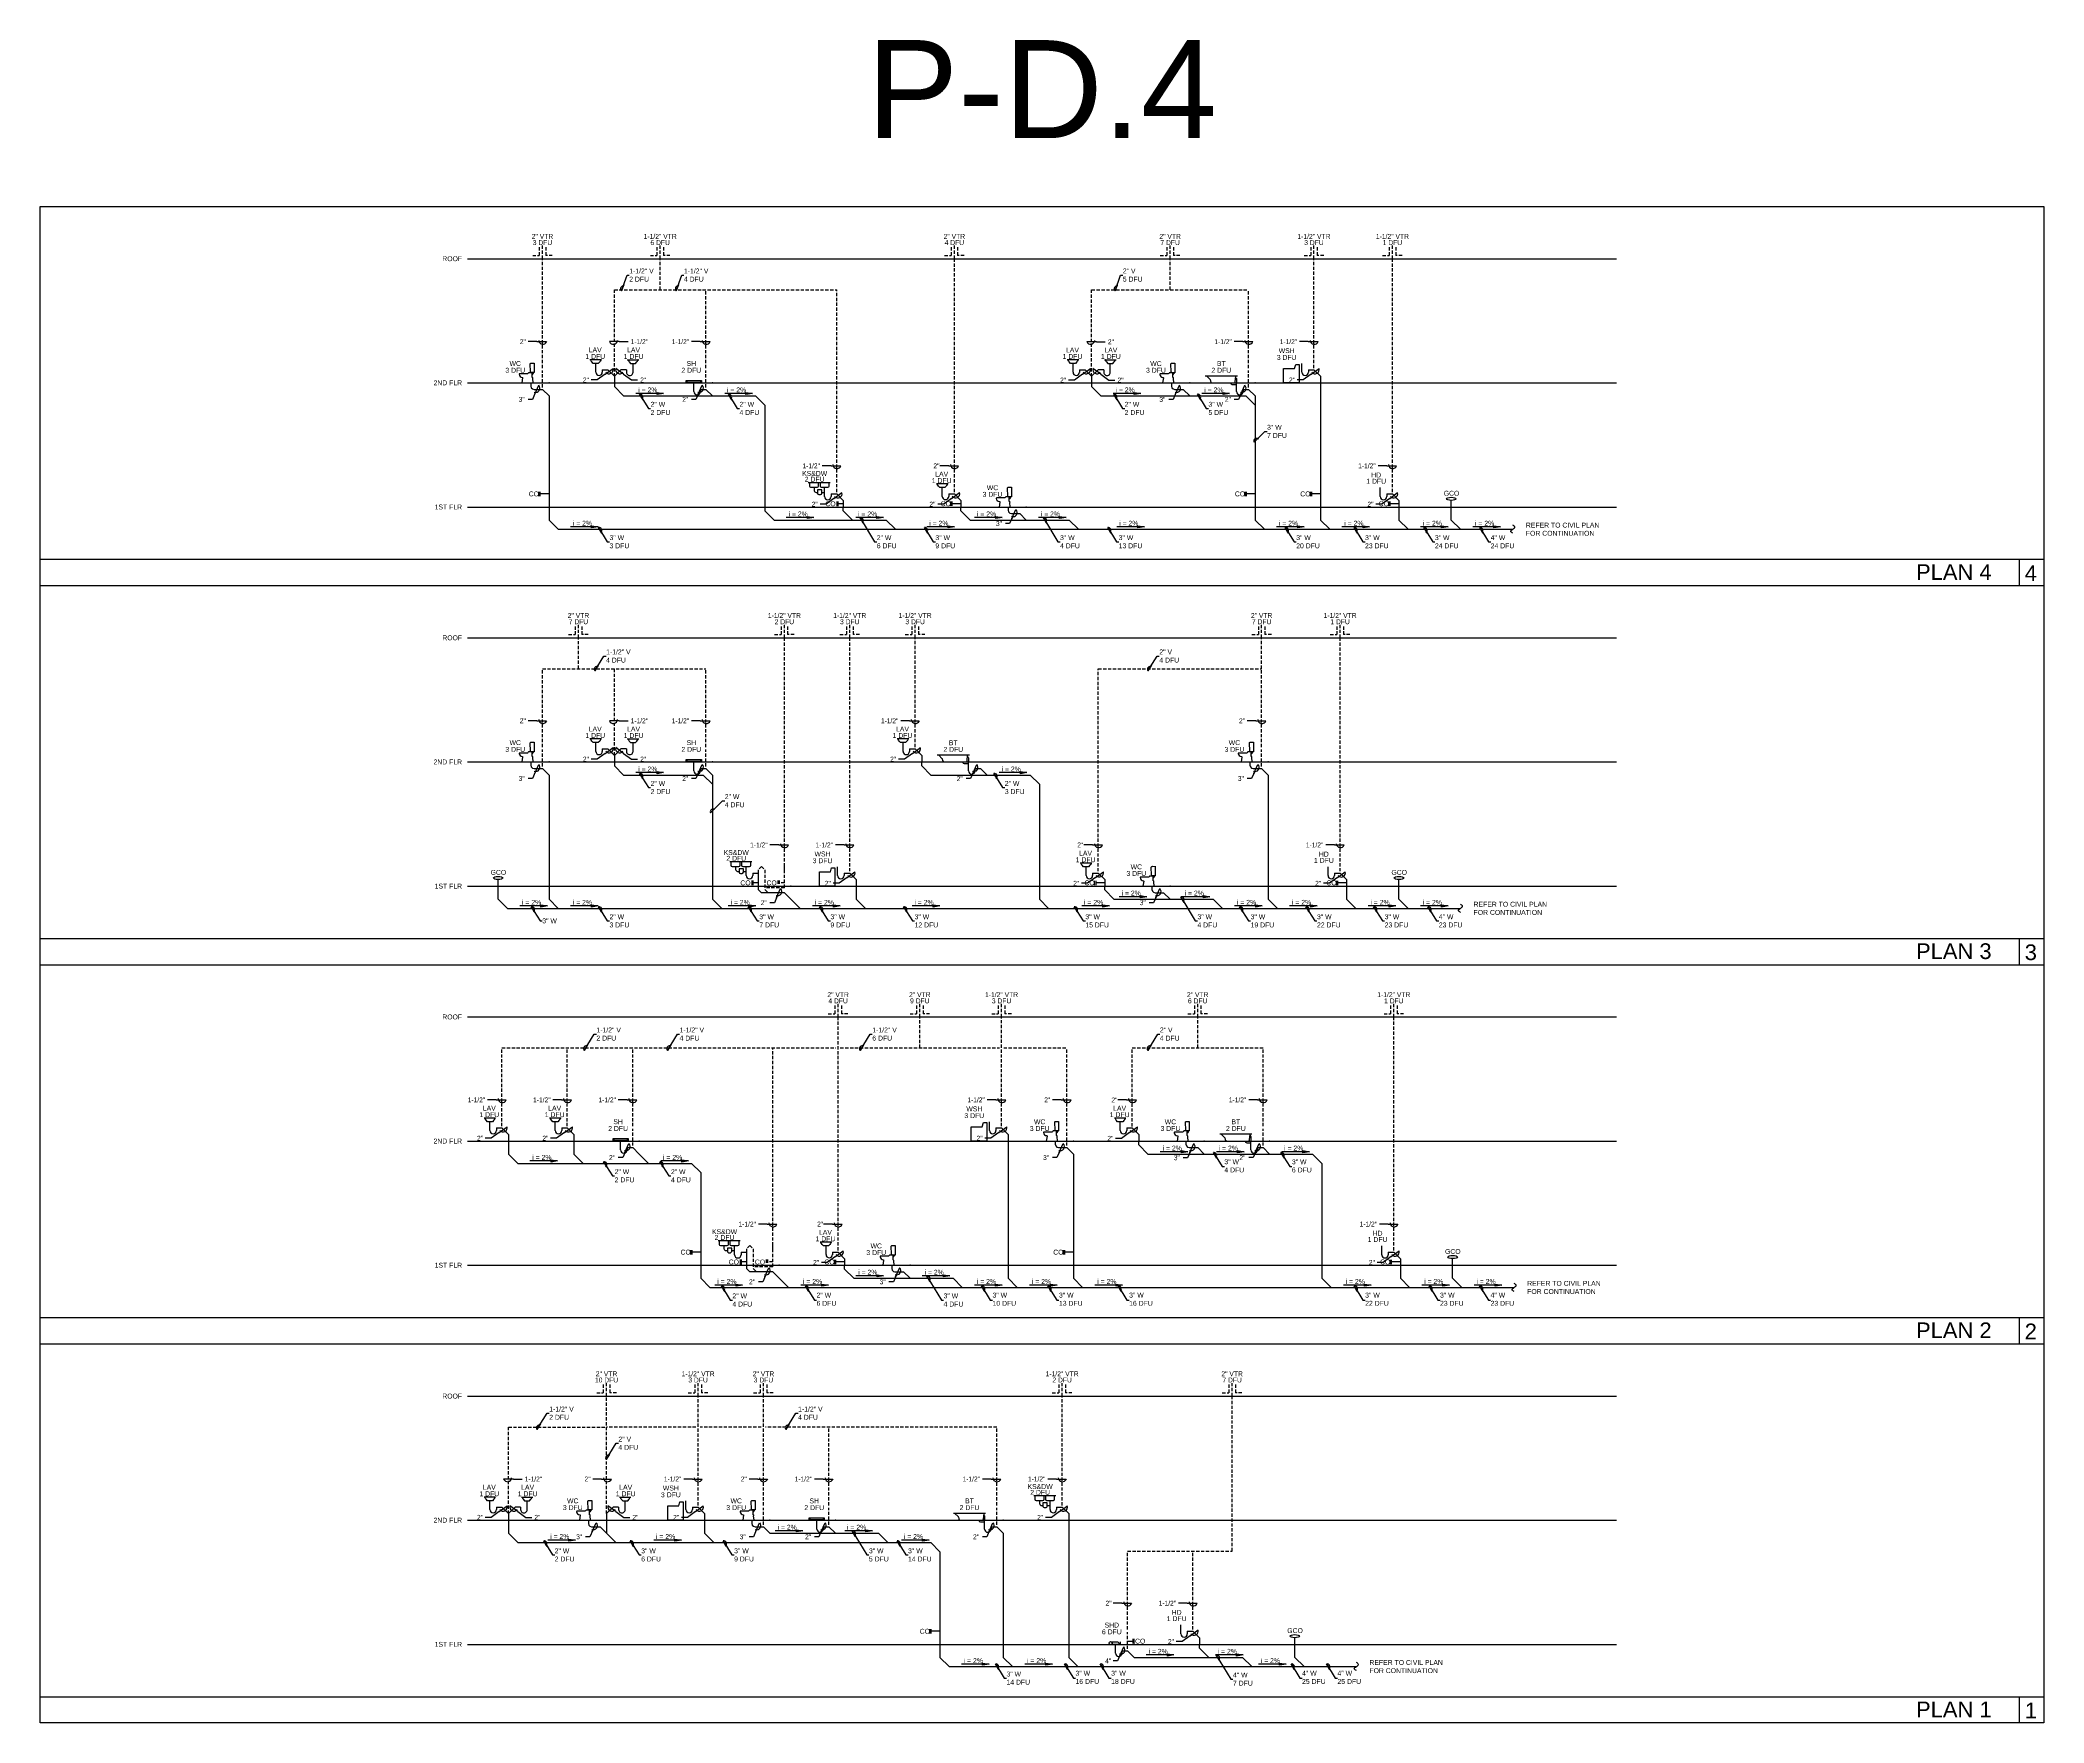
# Model space of a CAD drawing. Extents: x -1750 to 6031, y -1833 to 2182.
# Drawn here: x 4192 to 6031, y 251 to 1796 of the extents above; entities that cross this region are included whole.
import ezdxf
from ezdxf.enums import TextEntityAlignment as Align

# ---------------------------------------------------------------- set-up
doc = ezdxf.new("R2010")
doc.units = 0
doc.header["$LTSCALE"] = 24
doc.header["$MEASUREMENT"] = 0
doc.linetypes.add('Vent', pattern=[0.1875, 0.125, -0.0625])
doc.layers.get('0').update_dxf_attribs({"color": 8})
for name, color, linetype in [('DIAGRAM_LEVEL', 1, 'Continuous'), ('GEC_BORDER', 2, 'Continuous'), ('PLUM-4TEXT', 2, 'Continuous'), ('PLUM-DIM-WV', 1, 'Continuous'), ('PLUM-DIM-WV-TEXT', 2, 'Continuous'), ('PLUM-EQUIP', 5, 'Continuous'), ('PLUM-TEXT', 2, 'Continuous'), ('PLUM-VENT', 5, 'Vent'), ('PLUM-WASTE_ABOVE', 4, 'Plum-Waste_Above'), ('PLUM-WASTE_BELOW', 6, 'Plum-Waste_Below')]:
    doc.layers.add(name, color=color, linetype=linetype)
doc.layers.add('GEC_NO PLOT', color=7, linetype='Continuous', plot=False)
doc.layers.add('GEC_VIEWPORT', color=7, linetype='Continuous', plot=False)
doc.styles.add('A2', font='arial.ttf', dxfattribs={"height": 4.5})
doc.styles.add('ARC-TEXT', font='arial.ttf', dxfattribs={"width": 1.00018, "height": 4.5})
doc.styles.get("Standard").update_dxf_attribs({"font": 'arial.ttf'})
doc.styles.add('TITLE1', font='arial.ttf')
doc.linetypes.add('Plum-Waste_Above', pattern='A,1,[1,GEC_FlowArrow.shx,S=0.09375,R=0,X=0,Y=0],1', length=2)
doc.linetypes.add('Plum-Waste_Below', pattern='A,0.25,-0.125,0.25,-0.125,0.25,[1,GEC_FlowArrow.shx,S=0.09375,R=0,X=0,Y=0],-0.25,0.25,-0.125,0.25,-0.125', length=2)
doc.dimstyles.new('Standard1', dxfattribs={"dimscale": 24, "dimtxt": 4.5, "dimasz": 0.25, "dimexe": 0.18, "dimexo": 0.0625, "dimgap": 2, "dimtad": 0, "dimtih": 1, "dimtoh": 1, "dimdec": 8, "dimzin": 0, "dimdsep": 46, "dimlunit": 4, "dimtxsty": 'Standard', "dimcen": 0.089844, "dimclre": 256, "dimadec": 0, "dimazin": 0, "dimtfac": 1, "dimtdec": 8, "dimtofl": 0, "dimtmove": 0, "dimatfit": 3, "dimldrblk": 'CLOSEDBLANK', "dimfxl": 1, "dimtolj": 1, "dimtzin": 0, "dimarcsym": 0})
doc.dimstyles.new('Standard2', dxfattribs={"dimscale": 24, "dimtxt": 0.18, "dimasz": 0.25, "dimexe": 0.18, "dimexo": 0.0625, "dimgap": 0.09, "dimtad": 0, "dimtih": 1, "dimtoh": 1, "dimdec": 4, "dimzin": 0, "dimdsep": 46, "dimlunit": 4, "dimtxsty": 'Standard', "dimcen": 0.089844, "dimadec": 0, "dimazin": 0, "dimtfac": 1, "dimtdec": 4, "dimtofl": 0, "dimtmove": 0, "dimatfit": 3, "dimldrblk": 'loop', "dimfxl": 1, "dimfrac": 2, "dimtolj": 1, "dimtzin": 0, "dimarcsym": 0})

# ---------------------------------------------------------------- blocks, each defined once
blk = doc.blocks.new('*U158')
at = {"layer": 'GEC_VIEWPORT'}
blk.add_point((0, 0), dxfattribs=at)
at = {"layer": 'PLUM-DIM-WV'}
for p, q in [((4.5, 37.8), (12.5, 37.8)), ((-15.8, 2.6), (-21.3, 2.6)), ((-8.5, 7.9), (-15.8, 2.6)), ((8.5, 7.9), (15.8, 2.6)), ((15.8, 2.6), (21.3, 2.6))]:
    blk.add_line(p, q, dxfattribs=at)
for points in [[(4.5, 37.8), (-4.5, 37.8, 1)], [(-8.5, 7.9), (-1.2, 13.2, -1)], [(8.5, 7.9), (1.2, 13.2, 1)]]:
    blk.add_lwpolyline(points, format="xyb", dxfattribs=at)
for centre, start, end in [((-0.9, 39.1), 200.4112, 357.5961), ((-4.9, 12.1), 218.3876, 15.5726), ((4.9, 12.1), 164.4274, 321.6124)]:
    blk.add_arc(centre, 3.8, start, end, dxfattribs=at)
at = {"layer": 'PLUM-EQUIP'}
for p, q in [((-11.8, 21.1), (-22.4, 21.1)), ((11.8, 21.1), (22.4, 21.1))]:
    blk.add_line(p, q, dxfattribs=at)
for points in [[(-12.6, 21.1), (-12.5, 21), (-12.6, 20.8), (-13.1, 19.8), (-13.5, 19.2), (-14.8, 17.8), (-19.4, 17.8), (-20.6, 19.2), (-21.2, 20), (-21.7, 21), (-21.6, 21.1)], [(12.6, 21.1), (12.5, 21), (12.6, 20.8), (13.1, 19.8), (13.5, 19.2), (14.8, 17.8), (19.4, 17.8), (20.6, 19.2), (21.2, 20), (21.7, 21), (21.6, 21.1)]]:
    blk.add_lwpolyline(points, dxfattribs=at)
at = {"layer": 'PLUM-VENT'}
blk.add_line((0, 6), (0, 85.6), dxfattribs=at)
at = {"layer": 'PLUM-WASTE_ABOVE'}
for p, q in [((-17.1, 9.7), (-17.1, 17.8)), ((-11.1, 12), (-6, 12)), ((-11.1, 12), (-11.1, 9.7)), ((0, 6), (-6, 12)), ((0, 6), (6, 12)), ((0, 6), (0, 0)), ((11.1, 12), (6, 12)), ((11.1, 12), (11.1, 9.7)), ((17.1, 9.7), (17.1, 17.8))]:
    blk.add_line(p, q, dxfattribs=at)
for centre, start, end in [((-14.1, 9.7), 180.0192, 0.0192), ((14.1, 9.7), 179.9808, 359.9808)]:
    blk.add_arc(centre, 3, start, end, dxfattribs=at)
at = {"layer": 'PLUM-DIM-WV-TEXT', "color": 2, "style": 'ARC-TEXT', "width": 0.9304}
for s, p in [('1-1/2"', (14.9, 37.8)), ('2"', (-28.9, 2.6)), ('2"', (23.7, 2.6))]:
    blk.add_text(s, height=4.5, dxfattribs=at).set_placement(p, align=Align.MIDDLE_LEFT)
at = {"layer": 'PLUM-DIM-WV-TEXT', "char_height": 4.5, "attachment_point": 5, "style": 'A2'}
for s, insert, width, rotation in [('1 DFU', (-17.6, 24.2), 24.181, 360), ('LAV', (-17.6, 30.2), 10.279, 360), ('1 DFU', (17.6, 24.2), 24.181, 0), ('LAV', (17.6, 30.2), 10.279, 0)]:
    blk.add_mtext(s, dxfattribs=dict(at, insert=insert, width=width, rotation=rotation))
blk = doc.blocks.new('*U141')
at = {"layer": 'GEC_VIEWPORT'}
blk.add_point((0, 0), dxfattribs=at)
at = {"layer": 'PLUM-DIM-WV'}
for p, q in [((-4.5, 37.8), (-12.5, 37.8)), ((8.5, 7.9), (15.8, 2.6)), ((15.8, 2.6), (21.3, 2.6)), ((-15.2, -15.2), (-19.2, -15.2)), ((-12.6, -9.3), (-15.2, -15.2))]:
    blk.add_line(p, q, dxfattribs=at)
for points in [[(-4.5, 37.8), (4.5, 37.8, -1)], [(8.5, 7.9), (1.2, 13.2, 1)], [(-13.1, -10.5), (-9.5, -2.3, -1)]]:
    blk.add_lwpolyline(points, format="xyb", dxfattribs=at)
for centre, start, end in [((0.9, 39.1), 182.4039, 339.5888), ((4.9, 12.1), 164.4274, 321.6124), ((-12.1, -5), 248.3876, 45.5726)]:
    blk.add_arc(centre, 3.8, start, end, dxfattribs=at)
at = {"layer": 'PLUM-EQUIP'}
blk.add_line((11.8, 21.1), (22.4, 21.1), dxfattribs=at)
for points in [[(12.6, 21.1), (12.5, 21), (12.6, 20.8), (13.1, 19.8), (13.5, 19.2), (14.8, 17.8), (19.4, 17.8), (20.6, 19.2), (21.2, 20), (21.7, 21), (21.6, 21.1)], [(-13.6, 18.1), (-13.6, 9.4), (-15.9, 9.4), (-16.6, 9.6), (-16.9, 10.3), (-17.2, 17.1), (-17.2, 17.2), (-17.2, 17.4), (-17.1, 17.5), (-17.1, 17.7), (-17, 17.8), (-16.9, 17.9), (-16.7, 18), (-16.6, 18), (-16.5, 18.1), (-16.4, 18.1), (-16.2, 18.1), (-13.6, 18.1)], [(-14.4, 9.4), (-14.4, 8.7), (-15.2, 8.7), (-15.2, 9.4)]]:
    blk.add_lwpolyline(points, dxfattribs=at)
blk.add_lwpolyline([(-24.5, 5, -0.449507), (-24.2, 4.5), (-24.9, 0), (-14.6, 0), (-15, 4.1, 0.526661), (-15.4, 5), (-15.6, 5), (-15.6, 9.3), (-18.5, 9.3, 0.267949), (-19, 9), (-19.3, 8.5), (-19.8, 8.2), (-27.1, 8.2, 0.453924), (-27.5, 7.8), (-27.5, 7.8, 0.372848)], format="xyb", close=True, dxfattribs=at)
blk.add_lwpolyline([(-13.6, 9.4), (-15.9, 9.4, -0.401675), (-16.9, 10.3)], format="xyb", dxfattribs=at)
for radius in [0.509, 1.12]:
    blk.add_arc((-15.6, 8.7), radius, 270, 0, dxfattribs=at)
blk.add_point((-15.1, 8.7), dxfattribs=at)
at = {"layer": 'PLUM-VENT'}
blk.add_line((0, 6), (0, 113.9), dxfattribs=at)
at = {"layer": 'PLUM-WASTE_ABOVE'}
for p, q in [((0, 6), (6, 12)), ((0, 6), (0, -12)), ((11.1, 12), (6, 12)), ((11.1, 12), (11.1, 9.7)), ((17.1, 9.7), (17.1, 17.8)), ((-11.1, -6), (-6, -6)), ((0, -12), (-6, -6))]:
    blk.add_line(p, q, dxfattribs=at)
blk.add_lwpolyline([(-16.7, -0.2), (-16.7, -3), (-16.3, -4.5), (-15.2, -5.6), (-13.7, -6), (-11.1, -6)], dxfattribs=at)
blk.add_arc((14.1, 9.7), 3, 179.9808, 359.9808, dxfattribs=at)
at = {"layer": 'PLUM-DIM-WV-TEXT', "color": 2, "style": 'ARC-TEXT', "width": 0.9304}
for p in [(-20.2, 37.8), (23.7, 2.6)]:
    blk.add_text('2"', height=4.5, dxfattribs=at).set_placement(p, align=Align.MIDDLE_LEFT)
blk.add_text('3"', height=4.5, dxfattribs=at).set_placement((-22.3, -15.2), align=Align.MIDDLE_RIGHT)
at = {"layer": 'PLUM-DIM-WV-TEXT', "char_height": 4.5, "attachment_point": 5, "rotation": 0, "style": 'A2'}
for s, insert, width in [('WC', (-31, 17.7), 10.279), ('1 DFU', (17.6, 24.2), 24.181), ('LAV', (17.6, 30.2), 10.279), ('3 DFU', (-31, 11.5), 24.181)]:
    blk.add_mtext(s, dxfattribs=dict(at, insert=insert, width=width))
blk = doc.blocks.new('*U149')
at = {"layer": 'GEC_VIEWPORT'}
blk.add_point((0, 0), dxfattribs=at)
at = {"layer": 'PLUM-DIM-WV'}
for p, q in [((-11.2, 37.8), (-19.2, 37.8)), ((-15.8, 2.6), (-21.3, 2.6)), ((-8.5, 7.9), (-15.8, 2.6))]:
    blk.add_line(p, q, dxfattribs=at)
for points in [[(-11.2, 37.8), (-2.2, 37.8, -1)], [(-8.5, 7.9), (-1.2, 13.2, -1)]]:
    blk.add_lwpolyline(points, format="xyb", dxfattribs=at)
for centre, start, end in [((-5.7, 39.1), 182.4039, 339.5888), ((-4.9, 12.1), 218.3876, 15.5726)]:
    blk.add_arc(centre, 3.8, start, end, dxfattribs=at)
at = {"layer": 'PLUM-EQUIP'}
blk.add_lwpolyline([(-22.7, 16.9), (-19.6, 16.9), (-19.6, 0), (-33.9, 0), (-33.9, 13.2), (-23.7, 13.2), (-22.7, 16.9)], dxfattribs=at)
at = {"layer": 'PLUM-VENT'}
blk.add_line((-6, 13.6), (-6, 113.9), dxfattribs=at)
at = {"layer": 'PLUM-WASTE_ABOVE'}
for p, q in [((-17.1, 9.7), (-17.1, 17.8)), ((-11.1, 12), (-6, 12)), ((-11.1, 12), (-11.1, 9.7)), ((0, 6), (-6, 12)), ((0, 6), (0, 0))]:
    blk.add_line(p, q, dxfattribs=at)
blk.add_arc((-14.1, 9.7), 3, 180.0192, 0.0192, dxfattribs=at)
at = {"layer": 'PLUM-DIM-WV-TEXT', "color": 2, "style": 'ARC-TEXT', "width": 0.9304}
for s, p in [('1-1/2"', (-37.4, 37.8)), ('2"', (-28.9, 2.6))]:
    blk.add_text(s, height=4.5, dxfattribs=at).set_placement(p, align=Align.MIDDLE_LEFT)
at = {"layer": 'PLUM-DIM-WV-TEXT', "char_height": 4.5, "attachment_point": 5, "rotation": 0, "style": 'A2'}
for s, insert, width in [('3 DFU', (-31, 23.3), 24.181), ('WSH', (-31, 29.5), 10.279)]:
    blk.add_mtext(s, dxfattribs=dict(at, insert=insert, width=width))
blk = doc.blocks.new('*U161')
at = {"layer": 'GEC_VIEWPORT'}
blk.add_point((0, 0), dxfattribs=at)
at = {"layer": 'PLUM-DIM-WV'}
for p, q in [((-11.2, 37.8), (-19.2, 37.8)), ((-15.2, -15.2), (-19.2, -15.2)), ((-12.6, -9.3), (-15.2, -15.2))]:
    blk.add_line(p, q, dxfattribs=at)
for points in [[(-11.2, 37.8), (-2.2, 37.8, -1)], [(-13.1, -10.5), (-9.5, -2.3, -1)]]:
    blk.add_lwpolyline(points, format="xyb", dxfattribs=at)
for centre, start, end in [((-5.7, 39.1), 182.4039, 339.5888), ((-12.1, -5), 248.3876, 45.5726)]:
    blk.add_arc(centre, 3.8, start, end, dxfattribs=at)
at = {"layer": 'PLUM-EQUIP'}
for points in [[(-10.2, 2.2), (-10.2, 0), (-24, 0), (-24, 2.2), (-10.2, 2.2)], [(-11, 2.2), (-11, 1.1), (-11.1, 0.8), (-11.3, 0.7), (-17.6, 0.4), (-22.8, 0.7), (-22.9, 0.6), (-23.1, 0.7), (-23.1, 0.8), (-23.1, 2.2)]]:
    blk.add_lwpolyline(points, dxfattribs=at)
at = {"layer": 'PLUM-VENT'}
for p, q in [((-6, 13.6), (-6, 85.6)), ((-6, -4.2), (-6, 11.3))]:
    blk.add_line(p, q, dxfattribs=at)
at = {"layer": 'PLUM-WASTE_ABOVE'}
for p, q in [((-17.1, -8.1), (-17.1, 0)), ((-11.1, -6), (-6, -6)), ((-11.1, -6), (-11.1, -8.3)), ((0, -12), (-6, -6))]:
    blk.add_line(p, q, dxfattribs=at)
blk.add_arc((-14.1, -8.1), 3, 180.0192, 0.0192, dxfattribs=at)
at = {"layer": 'PLUM-DIM-WV-TEXT', "color": 2, "style": 'ARC-TEXT', "width": 0.9304}
blk.add_text('1-1/2"', height=4.5, dxfattribs=at).set_placement((-37.4, 37.8), align=Align.MIDDLE_LEFT)
blk.add_text('2"', height=4.5, dxfattribs=at).set_placement((-22.2, -15.2), align=Align.MIDDLE_RIGHT)
at = {"layer": 'PLUM-DIM-WV-TEXT', "char_height": 4.5, "attachment_point": 5, "rotation": 0, "style": 'A2'}
for s, insert, width in [('SH', (-19.4, 17.7), 10.279), ('2 DFU', (-19.4, 11.5), 24.181)]:
    blk.add_mtext(s, dxfattribs=dict(at, insert=insert, width=width))
blk = doc.blocks.new('*U162')
at = {"layer": 'GEC_VIEWPORT'}
blk.add_point((0, 0), dxfattribs=at)
at = {"layer": 'PLUM-DIM-WV'}
for p, q in [((-11.2, 37.8), (-19.2, 37.8)), ((-15.2, -15.2), (-19.2, -15.2)), ((-12.6, -9.3), (-15.2, -15.2))]:
    blk.add_line(p, q, dxfattribs=at)
for points in [[(-11.2, 37.8), (-2.2, 37.8, -1)], [(-13.1, -10.5), (-9.5, -2.3, -1)]]:
    blk.add_lwpolyline(points, format="xyb", dxfattribs=at)
for centre, start, end in [((-5.7, 39.1), 182.4039, 339.5888), ((-12.1, -5), 248.3876, 45.5726)]:
    blk.add_arc(centre, 3.8, start, end, dxfattribs=at)
at = {"layer": 'PLUM-EQUIP'}
blk.add_lwpolyline([(-24.5, 5, -0.449507), (-24.2, 4.5), (-24.9, 0), (-14.6, 0), (-15, 4.1, 0.526661), (-15.4, 5), (-15.6, 5), (-15.6, 9.3), (-18.5, 9.3, 0.267949), (-19, 9), (-19.3, 8.5), (-19.8, 8.2), (-27.1, 8.2, 0.453924), (-27.5, 7.8), (-27.5, 7.8, 0.372848)], format="xyb", close=True, dxfattribs=at)
for points in [[(-13.6, 18.1), (-13.6, 9.4), (-15.9, 9.4), (-16.6, 9.6), (-16.9, 10.3), (-17.2, 17.1), (-17.2, 17.2), (-17.2, 17.4), (-17.1, 17.5), (-17.1, 17.7), (-17, 17.8), (-16.9, 17.9), (-16.7, 18), (-16.6, 18), (-16.5, 18.1), (-16.4, 18.1), (-16.2, 18.1), (-13.6, 18.1)], [(-14.4, 9.4), (-14.4, 8.7), (-15.2, 8.7), (-15.2, 9.4)]]:
    blk.add_lwpolyline(points, dxfattribs=at)
blk.add_lwpolyline([(-13.6, 9.4), (-15.9, 9.4, -0.401675), (-16.9, 10.3)], format="xyb", dxfattribs=at)
for radius in [0.509, 1.12]:
    blk.add_arc((-15.6, 8.7), radius, 270, 0, dxfattribs=at)
blk.add_point((-15.1, 8.7), dxfattribs=at)
at = {"layer": 'PLUM-VENT'}
for p, q in [((-6, 13.6), (-6, 113.9)), ((-6, -4.2), (-6, 11.3))]:
    blk.add_line(p, q, dxfattribs=at)
at = {"layer": 'PLUM-WASTE_ABOVE'}
for p in [(-11.1, -6), (0, -12)]:
    blk.add_line(p, (-6, -6), dxfattribs=at)
blk.add_lwpolyline([(-16.7, -0.2), (-16.7, -3), (-16.3, -4.5), (-15.2, -5.6), (-13.7, -6), (-11.1, -6)], dxfattribs=at)
at = {"layer": 'PLUM-DIM-WV-TEXT', "color": 2, "style": 'ARC-TEXT', "width": 0.9304}
blk.add_text('2"', height=4.5, dxfattribs=at).set_placement((-26.8, 37.8), align=Align.MIDDLE_LEFT)
blk.add_text('3"', height=4.5, dxfattribs=at).set_placement((-22.3, -15.2), align=Align.MIDDLE_RIGHT)
at = {"layer": 'PLUM-DIM-WV-TEXT', "char_height": 4.5, "attachment_point": 5, "rotation": 0, "style": 'A2'}
for s, insert, width in [('WC', (-31, 17.7), 10.279), ('3 DFU', (-31, 11.5), 24.181)]:
    blk.add_mtext(s, dxfattribs=dict(at, insert=insert, width=width))
blk = doc.blocks.new('*U82')
at = {"color": 4, "linetype": 'Continuous'}
for p, q in [((-9.25, -2), (-9.25, 2)), ((-8, -2), (-8, 2)), ((0, 0), (-8, 0))]:
    blk.add_line(p, q, dxfattribs=at)
blk = doc.blocks.new('*U40')
at = {"layer": 'PLUM-VENT'}
for p, q in [((-9, 3), (-3, 3)), ((-3, 10.5), (-3, 3)), ((0, 0), (0, 12.1)), ((3, 10.5), (3, 3)), ((9, 3), (3, 3))]:
    blk.add_line(p, q, dxfattribs=at)
at = {"layer": 'PLUM-TEXT', "style": 'A2', "width": 0.9}
blk.add_text('2" VTR', height=4.5, dxfattribs=at).set_placement((0, 16.9), align=Align.BOTTOM_CENTER)
blk.add_attdef('DFU', text='', height=4.5, dxfattribs=at).set_placement((0, 11.2), align=Align.BOTTOM_CENTER)
blk = doc.blocks.new('*U81')
at = {"layer": 'PLUM-VENT'}
for p, q in [((-9, 3), (-3, 3)), ((-3, 10.5), (-3, 3)), ((0, 0), (0, 12.1)), ((3, 10.5), (3, 3)), ((9, 3), (3, 3))]:
    blk.add_line(p, q, dxfattribs=at)
at = {"layer": 'PLUM-TEXT', "style": 'A2', "width": 0.9}
blk.add_text('1-1/2" VTR', height=4.5, dxfattribs=at).set_placement((0, 16.9), align=Align.BOTTOM_CENTER)
blk.add_attdef('DFU', text='', height=4.5, dxfattribs=at).set_placement((0, 11.2), align=Align.BOTTOM_CENTER)
blk = doc.blocks.new('*U160')
at = {"layer": 'GEC_VIEWPORT'}
blk.add_point((0, 0), dxfattribs=at)
at = {"layer": 'PLUM-DIM-WV'}
for p, q in [((-11.2, 37.8), (-19.2, 37.8)), ((-15.2, -15.2), (-19.2, -15.2)), ((-12.6, -9.3), (-15.2, -15.2))]:
    blk.add_line(p, q, dxfattribs=at)
for points in [[(-11.2, 37.8), (-2.2, 37.8, -1)], [(-13.1, -10.5), (-9.5, -2.3, -1)]]:
    blk.add_lwpolyline(points, format="xyb", dxfattribs=at)
for centre, start, end in [((-5.7, 39.1), 182.4039, 339.5888), ((-12.1, -5), 248.3876, 45.5726)]:
    blk.add_arc(centre, 3.8, start, end, dxfattribs=at)
at = {"layer": 'PLUM-EQUIP'}
blk.add_line((-16.2, 6.2), (-45.8, 6.2), dxfattribs=at)
blk.add_lwpolyline([(-44.4, 6.2), (-41.4, 3.4, -0.119381), (-41.2, 2.9), (-40.9, 1.5, 0.366418), (-39, 0), (-19.4, 0, 0.3866), (-18.3, 1), (-17.7, 6.2)], format="xyb", dxfattribs=at)
at = {"layer": 'PLUM-VENT'}
for p, q in [((-6, 13.6), (-6, 85.6)), ((-6, -4.2), (-6, 11.3))]:
    blk.add_line(p, q, dxfattribs=at)
at = {"layer": 'PLUM-WASTE_ABOVE'}
for p, q in [((-17.9, 5.3), (-17.9, 4.1)), ((-17.9, 4.7), (-17.1, 3.9)), ((-17.1, 3.9), (-17.1, 0)), ((-17.1, -8.1), (-17.1, 0)), ((-21, -1.5), (-17.1, -1.5)), ((-11.1, -6), (-6, -6)), ((-11.1, -6), (-11.1, -8.3)), ((0, -12), (-6, -6))]:
    blk.add_line(p, q, dxfattribs=at)
for centre, radius, end in [((-21, 0), 1.5, 270), ((-14.1, -8.1), 3, 0.0192)]:
    blk.add_arc(centre, radius, 180.0192, end, dxfattribs=at)
at = {"layer": 'PLUM-DIM-WV-TEXT', "color": 2, "style": 'ARC-TEXT', "width": 0.9304}
blk.add_text('1-1/2"', height=4.5, dxfattribs=at).set_placement((-37.4, 37.8), align=Align.MIDDLE_LEFT)
blk.add_text('2"', height=4.5, dxfattribs=at).set_placement((-22.2, -15.2), align=Align.MIDDLE_RIGHT)
at = {"layer": 'PLUM-DIM-WV-TEXT', "char_height": 4.5, "attachment_point": 5, "rotation": 0, "style": 'A2'}
for s, insert, width in [('BT', (-31, 17.7), 10.279), ('2 DFU', (-31, 11.5), 24.181)]:
    blk.add_mtext(s, dxfattribs=dict(at, insert=insert, width=width))
blk = doc.blocks.new('*U159')
at = {"layer": 'GEC_VIEWPORT'}
blk.add_point((0, 0), dxfattribs=at)
at = {"layer": 'PLUM-DIM-WV'}
for p, q in [((-11.2, 37.8), (-19.2, 37.8)), ((-15.8, 2.6), (-21.3, 2.6)), ((-8.5, 7.9), (-15.8, 2.6))]:
    blk.add_line(p, q, dxfattribs=at)
for points in [[(-11.2, 37.8), (-2.2, 37.8, -1)], [(-8.5, 7.9), (-1.2, 13.2, -1)]]:
    blk.add_lwpolyline(points, format="xyb", dxfattribs=at)
for centre, start, end in [((-5.7, 39.1), 182.4039, 339.5888), ((-4.9, 12.1), 218.3876, 15.5726)]:
    blk.add_arc(centre, 3.8, start, end, dxfattribs=at)
at = {"layer": 'PLUM-EQUIP'}
blk.add_line((-11.9, 22.3), (-32.1, 22.3), dxfattribs=at)
for points in [[(-22.9, 22.3), (-22.9, 18.9), (-23.2, 18.1), (-24, 17.8), (-29.6, 17.8), (-30.4, 18.1), (-30.7, 18.9), (-30.7, 22.3)], [(-13.2, 22.3), (-13.2, 18.9), (-13.5, 18.1), (-14.3, 17.8), (-19.9, 17.8), (-20.7, 18.1), (-21, 18.9), (-21, 22.3)], [(-26.8, 17.8), (-26.8, 15.6), (-26.8, 15.2), (-26.6, 14.7), (-26.4, 14.3), (-26, 13.9), (-25.5, 13.6), (-24.9, 13.4), (-24.8, 13.4), (-23.6, 13.4)], [(-19.6, 15.8), (-23.6, 15.8), (-23.6, 12.7), (-23.2, 11.9), (-22.4, 11.5), (-20.8, 11.5), (-20, 11.9), (-19.6, 12.7), (-19.6, 15.8)]]:
    blk.add_lwpolyline(points, dxfattribs=at)
at = {"layer": 'PLUM-VENT'}
blk.add_line((-6, 13.6), (-6, 113.9), dxfattribs=at)
at = {"layer": 'PLUM-WASTE_ABOVE'}
for p, q in [((-19.6, 13.4), (-17.1, 13.4)), ((-17.1, 9.7), (-17.1, 17.8)), ((-11.1, 12), (-6, 12)), ((-11.1, 12), (-11.1, 9.7)), ((0, 6), (-6, 12)), ((0, 6), (0, 0))]:
    blk.add_line(p, q, dxfattribs=at)
blk.add_arc((-14.1, 9.7), 3, 180.0192, 0.0192, dxfattribs=at)
at = {"layer": 'PLUM-DIM-WV-TEXT', "color": 2, "style": 'ARC-TEXT', "width": 0.9304}
for s, p in [('1-1/2"', (-37.4, 37.8)), ('2"', (-28.9, 2.6))]:
    blk.add_text(s, height=4.5, dxfattribs=at).set_placement(p, align=Align.MIDDLE_LEFT)
at = {"layer": 'PLUM-DIM-WV-TEXT', "char_height": 4.5, "attachment_point": 5, "rotation": 360, "style": 'A2'}
for s, insert, width in [('KS&DW', (-26.2, 30.8), 23.347), ('2 DFU', (-26.2, 25.5), 24.181)]:
    blk.add_mtext(s, dxfattribs=dict(at, insert=insert, width=width))
blk = doc.blocks.new('*U80')
at = {"layer": 'PLUM-VENT'}
for p, q in [((-9, 3), (-3, 3)), ((-3, 10.5), (-3, 3)), ((0, 0), (0, 12.1)), ((3, 10.5), (3, 3)), ((9, 3), (3, 3))]:
    blk.add_line(p, q, dxfattribs=at)
at = {"layer": 'PLUM-TEXT', "style": 'A2', "width": 0.9}
blk.add_text('1-1/2" VTR', height=4.5, dxfattribs=at).set_placement((0, 16.9), align=Align.BOTTOM_CENTER)
blk.add_attdef('DFU', text='', height=4.5, dxfattribs=at).set_placement((0, 11.2), align=Align.BOTTOM_CENTER)
blk = doc.blocks.new('*U157')
at = {"layer": 'GEC_VIEWPORT'}
blk.add_point((0, 0), dxfattribs=at)
at = {"layer": 'PLUM-DIM-WV'}
for p, q in [((-11.2, 37.8), (-19.2, 37.8)), ((-15.2, -15.2), (-19.2, -15.2)), ((-12.6, -9.3), (-15.2, -15.2))]:
    blk.add_line(p, q, dxfattribs=at)
for points in [[(-11.2, 37.8), (-2.2, 37.8, -1)], [(-13.1, -10.5), (-9.5, -2.3, -1)]]:
    blk.add_lwpolyline(points, format="xyb", dxfattribs=at)
for centre, start, end in [((-5.7, 39.1), 182.4039, 339.5888), ((-12.1, -5), 248.3876, 45.5726)]:
    blk.add_arc(centre, 3.8, start, end, dxfattribs=at)
at = {"layer": 'PLUM-EQUIP'}
for points in [[(-20.5, 2.2), (-14.9, 2.2)], [(-14.9, 0), (-20.5, 0)], [(-13.8, 1.1), (-12.3, 1.1)], [(-12.3, -0.2), (-12.3, 2.4)]]:
    blk.add_lwpolyline(points, dxfattribs=at)
blk.add_circle((-21.5, 1.1), 1.45, dxfattribs=at)
blk.add_arc((-14.9, 1.1), 1.08, 270, 90, dxfattribs=at)
at = {"layer": 'PLUM-VENT'}
for p, q in [((-6, 13.6), (-6, 85.6)), ((-6, -4.2), (-6, 11.3))]:
    blk.add_line(p, q, dxfattribs=at)
at = {"layer": 'PLUM-WASTE_ABOVE'}
for p, q in [((-17.1, -8.1), (-17.1, 0)), ((-6, 3), (-1.1, 3)), ((-1.1, 5.2), (-1.1, 0.8)), ((-0.1, 5.2), (-0.1, 0.8)), ((-11.1, -6), (-6, -6)), ((-11.1, -6), (-11.1, -8.3)), ((0, -12), (-6, -6))]:
    blk.add_line(p, q, dxfattribs=at)
blk.add_arc((-14.1, -8.1), 3, 180.0192, 0.0192, dxfattribs=at)
at = {"layer": 'PLUM-DIM-WV-TEXT', "color": 2, "style": 'ARC-TEXT', "width": 0.9304}
blk.add_text('2"', height=4.5, dxfattribs=at).set_placement((-26.2, 37.8), align=Align.MIDDLE_LEFT)
at = {"layer": 'PLUM-DIM-WV-TEXT', "style": 'A2'}
blk.add_text('CO', height=4.5, dxfattribs=at).set_placement((0.9, 3), align=Align.MIDDLE_LEFT)
at = {"layer": 'PLUM-DIM-WV-TEXT', "color": 2, "style": 'ARC-TEXT', "width": 0.9304}
blk.add_text('4"', height=4.5, dxfattribs=at).set_placement((-21, -15.2), align=Align.MIDDLE_RIGHT)
at = {"layer": 'PLUM-DIM-WV-TEXT', "char_height": 4.5, "attachment_point": 5, "rotation": 0, "style": 'A2'}
for s, insert, width in [('SHD', (-20.4, 17.7), 10.279), ('6 DFU', (-20.4, 11.5), 24.181)]:
    blk.add_mtext(s, dxfattribs=dict(at, insert=insert, width=width))
blk = doc.blocks.new('*U156')
at = {"layer": 'GEC_VIEWPORT'}
blk.add_point((0, 0), dxfattribs=at)
at = {"layer": 'PLUM-DIM-WV'}
for p, q in [((-11.2, 37.8), (-19.2, 37.8)), ((-15.8, 2.6), (-21.3, 2.6)), ((-8.5, 7.9), (-15.8, 2.6))]:
    blk.add_line(p, q, dxfattribs=at)
for points in [[(-11.2, 37.8), (-2.2, 37.8, -1)], [(-8.5, 7.9), (-1.2, 13.2, -1)]]:
    blk.add_lwpolyline(points, format="xyb", dxfattribs=at)
for centre, start, end in [((-5.7, 39.1), 182.4039, 339.5888), ((-4.9, 12.1), 218.3876, 15.5726)]:
    blk.add_arc(centre, 3.8, start, end, dxfattribs=at)
at = {"layer": 'PLUM-VENT'}
blk.add_line((-6, 13.6), (-6, 85.6), dxfattribs=at)
at = {"layer": 'PLUM-WASTE_ABOVE'}
for p, q in [((-17.1, 9.7), (-17.1, 17.8)), ((-11.1, 12), (-6, 12)), ((-11.1, 12), (-11.1, 9.7)), ((0, 6), (-6, 12)), ((0, 6), (0, 0))]:
    blk.add_line(p, q, dxfattribs=at)
blk.add_arc((-14.1, 9.7), 3, 180.0192, 0.0192, dxfattribs=at)
at = {"layer": 'PLUM-DIM-WV-TEXT', "color": 2, "style": 'ARC-TEXT', "width": 0.9304}
for s, p in [('1-1/2"', (-37.4, 37.8)), ('2"', (-28.9, 2.6))]:
    blk.add_text(s, height=4.5, dxfattribs=at).set_placement(p, align=Align.MIDDLE_LEFT)
at = {"layer": 'PLUM-DIM-WV-TEXT', "char_height": 4.5, "attachment_point": 5, "rotation": 0, "style": 'A2'}
for s, insert, width in [('1 DFU', (-20.9, 23.6), 23.695), ('HD', (-20.9, 29.4), 10.279)]:
    blk.add_mtext(s, dxfattribs=dict(at, insert=insert, width=width))
blk = doc.blocks.new('*U79')
at = {"linetype": 'Continuous'}
blk.add_spline([(3.7, 0), (1.9, -1.9), (0, 0), (-1.9, 1.9), (-3.8, 0)], degree=3, dxfattribs=at)
blk = doc.blocks.new('*U155')
at = {"layer": 'GEC_VIEWPORT'}
blk.add_point((0, 0), dxfattribs=at)
at = {"layer": 'PLUM-DIM-WV'}
for p, q in [((-11.2, 37.8), (-19.2, 37.8)), ((-15.8, 2.6), (-21.3, 2.6)), ((-8.5, 7.9), (-15.8, 2.6))]:
    blk.add_line(p, q, dxfattribs=at)
for points in [[(-11.2, 37.8), (-2.2, 37.8, -1)], [(-8.5, 7.9), (-1.2, 13.2, -1)]]:
    blk.add_lwpolyline(points, format="xyb", dxfattribs=at)
for centre, start, end in [((-5.7, 39.1), 182.4039, 339.5888), ((-4.9, 12.1), 218.3876, 15.5726)]:
    blk.add_arc(centre, 3.8, start, end, dxfattribs=at)
at = {"layer": 'PLUM-EQUIP'}
blk.add_line((-11.8, 21.1), (-22.4, 21.1), dxfattribs=at)
blk.add_lwpolyline([(-12.6, 21.1), (-12.5, 21), (-12.6, 20.8), (-13.1, 19.8), (-13.5, 19.2), (-14.8, 17.8), (-19.4, 17.8), (-20.6, 19.2), (-21.2, 20), (-21.7, 21), (-21.6, 21.1)], dxfattribs=at)
at = {"layer": 'PLUM-VENT'}
blk.add_line((-6, 13.6), (-6, 85.6), dxfattribs=at)
at = {"layer": 'PLUM-WASTE_ABOVE'}
for p, q in [((-17.1, 9.7), (-17.1, 17.8)), ((-11.1, 12), (-6, 12)), ((-11.1, 12), (-11.1, 9.7)), ((0, 6), (-6, 12)), ((0, 6), (0, 0))]:
    blk.add_line(p, q, dxfattribs=at)
blk.add_arc((-14.1, 9.7), 3, 180.0192, 0.0192, dxfattribs=at)
at = {"layer": 'PLUM-DIM-WV-TEXT', "color": 2, "style": 'ARC-TEXT', "width": 0.9304}
for s, p in [('1-1/2"', (-37.4, 37.8)), ('2"', (-28.9, 2.6))]:
    blk.add_text(s, height=4.5, dxfattribs=at).set_placement(p, align=Align.MIDDLE_LEFT)
at = {"layer": 'PLUM-DIM-WV-TEXT', "char_height": 4.5, "attachment_point": 5, "rotation": 360, "style": 'A2'}
for s, insert, width in [('1 DFU', (-17.6, 24.2), 24.181), ('LAV', (-17.6, 30.2), 10.279)]:
    blk.add_mtext(s, dxfattribs=dict(at, insert=insert, width=width))
blk = doc.blocks.new('*U153')
at = {"layer": 'GEC_VIEWPORT'}
blk.add_point((0, 0), dxfattribs=at)
at = {"layer": 'PLUM-DIM-WV'}
for p, q in [((-11.2, 37.8), (-19.2, 37.8)), ((-15.8, 2.6), (-21.3, 2.6)), ((-8.5, 7.9), (-15.8, 2.6))]:
    blk.add_line(p, q, dxfattribs=at)
for points in [[(-11.2, 37.8), (-2.2, 37.8, -1)], [(-8.5, 7.9), (-1.2, 13.2, -1)]]:
    blk.add_lwpolyline(points, format="xyb", dxfattribs=at)
for centre, start, end in [((-5.7, 39.1), 182.4039, 339.5888), ((-4.9, 12.1), 218.3876, 15.5726)]:
    blk.add_arc(centre, 3.8, start, end, dxfattribs=at)
at = {"layer": 'PLUM-EQUIP'}
blk.add_line((-11.8, 21.1), (-22.4, 21.1), dxfattribs=at)
blk.add_lwpolyline([(-12.6, 21.1), (-12.5, 21), (-12.6, 20.8), (-13.1, 19.8), (-13.5, 19.2), (-14.8, 17.8), (-19.4, 17.8), (-20.6, 19.2), (-21.2, 20), (-21.7, 21), (-21.6, 21.1)], dxfattribs=at)
at = {"layer": 'PLUM-VENT'}
blk.add_line((-6, 13.6), (-6, 85.6), dxfattribs=at)
at = {"layer": 'PLUM-WASTE_ABOVE'}
for p, q in [((-17.1, 9.7), (-17.1, 17.8)), ((-11.1, 12), (-6, 12)), ((-11.1, 12), (-11.1, 9.7)), ((0, 6), (-6, 12)), ((0, 6), (0, 0))]:
    blk.add_line(p, q, dxfattribs=at)
blk.add_arc((-14.1, 9.7), 3, 180.0192, 0.0192, dxfattribs=at)
at = {"layer": 'PLUM-DIM-WV-TEXT', "color": 2, "style": 'ARC-TEXT', "width": 0.9304}
for s, p in [('1-1/2"', (-37.4, 37.8)), ('2"', (-28.9, 2.6))]:
    blk.add_text(s, height=4.5, dxfattribs=at).set_placement(p, align=Align.MIDDLE_LEFT)
at = {"layer": 'PLUM-DIM-WV-TEXT', "char_height": 4.5, "attachment_point": 5, "rotation": 360, "style": 'A2'}
for s, insert, width in [('1 DFU', (-17.6, 24.2), 24.181), ('LAV', (-17.6, 30.2), 10.279)]:
    blk.add_mtext(s, dxfattribs=dict(at, insert=insert, width=width))
blk = doc.blocks.new('*U154')
at = {"layer": 'GEC_VIEWPORT'}
blk.add_point((0, 0), dxfattribs=at)
at = {"layer": 'PLUM-DIM-WV'}
for p, q in [((-11.2, 37.8), (-19.2, 37.8)), ((-15.2, -15.2), (-19.2, -15.2)), ((-12.6, -9.3), (-15.2, -15.2))]:
    blk.add_line(p, q, dxfattribs=at)
for points in [[(-11.2, 37.8), (-2.2, 37.8, -1)], [(-13.1, -10.5), (-9.5, -2.3, -1)]]:
    blk.add_lwpolyline(points, format="xyb", dxfattribs=at)
for centre, start, end in [((-5.7, 39.1), 182.4039, 339.5888), ((-12.1, -5), 248.3876, 45.5726)]:
    blk.add_arc(centre, 3.8, start, end, dxfattribs=at)
at = {"layer": 'PLUM-EQUIP'}
for points in [[(-10.2, 2.2), (-10.2, 0), (-24, 0), (-24, 2.2), (-10.2, 2.2)], [(-11, 2.2), (-11, 1.1), (-11.1, 0.8), (-11.3, 0.7), (-17.6, 0.4), (-22.8, 0.7), (-22.9, 0.6), (-23.1, 0.7), (-23.1, 0.8), (-23.1, 2.2)]]:
    blk.add_lwpolyline(points, dxfattribs=at)
at = {"layer": 'PLUM-VENT'}
for p, q in [((-6, 13.6), (-6, 85.6)), ((-6, -4.2), (-6, 11.3))]:
    blk.add_line(p, q, dxfattribs=at)
at = {"layer": 'PLUM-WASTE_ABOVE'}
for p, q in [((-17.1, -8.1), (-17.1, 0)), ((-11.1, -6), (-6, -6)), ((-11.1, -6), (-11.1, -8.3)), ((0, -12), (-6, -6))]:
    blk.add_line(p, q, dxfattribs=at)
blk.add_arc((-14.1, -8.1), 3, 180.0192, 0.0192, dxfattribs=at)
at = {"layer": 'PLUM-DIM-WV-TEXT', "color": 2, "style": 'ARC-TEXT', "width": 0.9304}
blk.add_text('1-1/2"', height=4.5, dxfattribs=at).set_placement((-37.4, 37.8), align=Align.MIDDLE_LEFT)
blk.add_text('2"', height=4.5, dxfattribs=at).set_placement((-22.2, -15.2), align=Align.MIDDLE_RIGHT)
at = {"layer": 'PLUM-DIM-WV-TEXT', "char_height": 4.5, "attachment_point": 5, "rotation": 0, "style": 'A2'}
for s, insert, width in [('SH', (-19.4, 17.7), 10.279), ('2 DFU', (-19.4, 11.5), 24.181)]:
    blk.add_mtext(s, dxfattribs=dict(at, insert=insert, width=width))
blk = doc.blocks.new('*U78')
at = {"color": 4, "linetype": 'Continuous'}
for p, q in [((-9.25, -2), (-9.25, 2)), ((-8, -2), (-8, 2)), ((0, 0), (-8, 0))]:
    blk.add_line(p, q, dxfattribs=at)
blk = doc.blocks.new('*U152')
at = {"layer": 'GEC_VIEWPORT'}
blk.add_point((0, 0), dxfattribs=at)
at = {"layer": 'PLUM-DIM-WV'}
for p, q in [((-11.2, 37.8), (-19.2, 37.8)), ((-15.2, -15.2), (-19.2, -15.2)), ((-12.6, -9.3), (-15.2, -15.2))]:
    blk.add_line(p, q, dxfattribs=at)
for points in [[(-11.2, 37.8), (-2.2, 37.8, -1)], [(-13.1, -10.5), (-9.5, -2.3, -1)]]:
    blk.add_lwpolyline(points, format="xyb", dxfattribs=at)
for centre, start, end in [((-5.7, 39.1), 182.4039, 339.5888), ((-12.1, -5), 248.3876, 45.5726)]:
    blk.add_arc(centre, 3.8, start, end, dxfattribs=at)
at = {"layer": 'PLUM-EQUIP'}
blk.add_line((-35.9, 22.3), (-56.1, 22.3), dxfattribs=at)
for points in [[(-46.9, 22.3), (-46.9, 18.9), (-47.2, 18.1), (-48, 17.8), (-53.6, 17.8), (-54.4, 18.1), (-54.7, 18.9), (-54.7, 22.3)], [(-37.2, 22.3), (-37.2, 18.9), (-37.5, 18.1), (-38.3, 17.8), (-43.9, 17.8), (-44.7, 18.1), (-45, 18.9), (-45, 22.3)], [(-50.8, 17.8), (-50.8, 15.6), (-50.8, 15.2), (-50.6, 14.7), (-50.4, 14.3), (-50, 13.9), (-49.5, 13.6), (-48.9, 13.4), (-48.8, 13.4), (-47.6, 13.4)], [(-43.6, 15.8), (-47.6, 15.8), (-47.6, 12.7), (-47.2, 11.9), (-46.4, 11.5), (-44.8, 11.5), (-44, 11.9), (-43.6, 12.7), (-43.6, 15.8)]]:
    blk.add_lwpolyline(points, dxfattribs=at)
at = {"layer": 'PLUM-VENT'}
for p, q in [((-6, 13.6), (-6, 199.5)), ((-27, 18), (-30, 15)), ((-30, 15), (-30, 12)), ((-27, 18), (-24, 15)), ((-24, 15), (-24, -3)), ((-11.9, 5.2), (-11.9, 0.8)), ((-10.9, 5.2), (-10.9, 0.8)), ((-6, 3), (-10.9, 3)), ((-6, 3), (-6, 17.9)), ((-6, -1.5), (-6, 3)), ((-6, -1.5), (-24, -1.5))]:
    blk.add_line(p, q, dxfattribs=at)
at = {"layer": 'PLUM-WASTE_ABOVE'}
for p, q in [((-43.6, 13.4), (-41.1, 13.4)), ((-41.1, 9.7), (-41.1, 17.8)), ((-35.9, 5.2), (-35.9, 0.8)), ((-35.1, 12), (-30, 12)), ((-35.1, 12), (-35.1, 9.7)), ((-34.9, 5.2), (-34.9, 0.8)), ((-30, 3), (-34.9, 3)), ((-30, 12), (-30, -3)), ((-27, -6), (-30, -3)), ((-6, -6), (-27, -6)), ((-21, -6), (-24, -3)), ((-6, -6), (0, -12))]:
    blk.add_line(p, q, dxfattribs=at)
blk.add_arc((-38.1, 9.7), 3, 180.0192, 0.0192, dxfattribs=at)
at = {"layer": 'PLUM-DIM-WV-TEXT', "color": 2, "style": 'ARC-TEXT', "width": 0.9304}
blk.add_text('1-1/2"', height=4.5, dxfattribs=at).set_placement((-37.4, 37.8), align=Align.MIDDLE_LEFT)
at = {"layer": 'PLUM-DIM-WV-TEXT', "style": 'A2'}
for p in [(-46.4, 3), (-22.4, 3)]:
    blk.add_text('CO', height=4.5, dxfattribs=at).set_placement(p, align=Align.MIDDLE_LEFT)
at = {"layer": 'PLUM-DIM-WV-TEXT', "color": 2, "style": 'ARC-TEXT', "width": 0.9304}
blk.add_text('2"', height=4.5, dxfattribs=at).set_placement((-22.2, -15.2), align=Align.MIDDLE_RIGHT)
at = {"layer": 'PLUM-DIM-WV-TEXT', "char_height": 4.5, "attachment_point": 5, "rotation": 360, "style": 'A2'}
for s, insert, width in [('KS&DW', (-50.2, 30.8), 23.347), ('2 DFU', (-50.2, 25.5), 24.181)]:
    blk.add_mtext(s, dxfattribs=dict(at, insert=insert, width=width))
blk = doc.blocks.new('*U151')
at = {"layer": 'GEC_VIEWPORT'}
blk.add_point((0, 0), dxfattribs=at)
at = {"layer": 'PLUM-DIM-WV'}
for p, q in [((-11.2, 37.8), (-19.2, 37.8)), ((-15.8, 2.6), (-21.3, 2.6)), ((-8.5, 7.9), (-15.8, 2.6))]:
    blk.add_line(p, q, dxfattribs=at)
for points in [[(-11.2, 37.8), (-2.2, 37.8, -1)], [(-8.5, 7.9), (-1.2, 13.2, -1)]]:
    blk.add_lwpolyline(points, format="xyb", dxfattribs=at)
for centre, start, end in [((-5.7, 39.1), 182.4039, 339.5888), ((-4.9, 12.1), 218.3876, 15.5726)]:
    blk.add_arc(centre, 3.8, start, end, dxfattribs=at)
at = {"layer": 'PLUM-EQUIP'}
blk.add_lwpolyline([(-22.7, 16.9), (-19.6, 16.9), (-19.6, 0), (-33.9, 0), (-33.9, 13.2), (-23.7, 13.2), (-22.7, 16.9)], dxfattribs=at)
at = {"layer": 'PLUM-VENT'}
blk.add_line((-6, 13.6), (-6, 113.9), dxfattribs=at)
at = {"layer": 'PLUM-WASTE_ABOVE'}
for p, q in [((-17.1, 9.7), (-17.1, 17.8)), ((-11.1, 12), (-6, 12)), ((-11.1, 12), (-11.1, 9.7)), ((0, 6), (-6, 12)), ((0, 6), (0, 0))]:
    blk.add_line(p, q, dxfattribs=at)
blk.add_arc((-14.1, 9.7), 3, 180.0192, 0.0192, dxfattribs=at)
at = {"layer": 'PLUM-DIM-WV-TEXT', "color": 2, "style": 'ARC-TEXT', "width": 0.9304}
for s, p in [('1-1/2"', (-37.4, 37.8)), ('2"', (-28.9, 2.6))]:
    blk.add_text(s, height=4.5, dxfattribs=at).set_placement(p, align=Align.MIDDLE_LEFT)
at = {"layer": 'PLUM-DIM-WV-TEXT', "char_height": 4.5, "attachment_point": 5, "rotation": 0, "style": 'A2'}
for s, insert, width in [('3 DFU', (-31, 23.3), 24.181), ('WSH', (-31, 29.5), 10.279)]:
    blk.add_mtext(s, dxfattribs=dict(at, insert=insert, width=width))
blk = doc.blocks.new('*U77')
at = {"color": 4, "linetype": 'Continuous'}
for p, q in [((-9.25, -2), (-9.25, 2)), ((-8, -2), (-8, 2)), ((0, 0), (-8, 0))]:
    blk.add_line(p, q, dxfattribs=at)
blk = doc.blocks.new('*U76')
at = {"layer": 'PLUM-VENT'}
for p, q in [((-9, 3), (-3, 3)), ((-3, 10.5), (-3, 3)), ((0, 0), (0, 12.1)), ((3, 10.5), (3, 3)), ((9, 3), (3, 3))]:
    blk.add_line(p, q, dxfattribs=at)
at = {"layer": 'PLUM-TEXT', "style": 'A2', "width": 0.9}
blk.add_text('1-1/2" VTR', height=4.5, dxfattribs=at).set_placement((0, 16.9), align=Align.BOTTOM_CENTER)
blk.add_attdef('DFU', text='', height=4.5, dxfattribs=at).set_placement((0, 11.2), align=Align.BOTTOM_CENTER)
blk = doc.blocks.new('*U150')
at = {"layer": 'GEC_VIEWPORT'}
blk.add_point((0, 0), dxfattribs=at)
at = {"layer": 'PLUM-DIM-WV'}
for p, q in [((-11.2, 37.8), (-19.2, 37.8)), ((-15.2, -15.2), (-19.2, -15.2)), ((-12.6, -9.3), (-15.2, -15.2))]:
    blk.add_line(p, q, dxfattribs=at)
for points in [[(-11.2, 37.8), (-2.2, 37.8, -1)], [(-13.1, -10.5), (-9.5, -2.3, -1)]]:
    blk.add_lwpolyline(points, format="xyb", dxfattribs=at)
for centre, start, end in [((-5.7, 39.1), 182.4039, 339.5888), ((-12.1, -5), 248.3876, 45.5726)]:
    blk.add_arc(centre, 3.8, start, end, dxfattribs=at)
at = {"layer": 'PLUM-EQUIP'}
blk.add_lwpolyline([(-24.5, 5, -0.449507), (-24.2, 4.5), (-24.9, 0), (-14.6, 0), (-15, 4.1, 0.526661), (-15.4, 5), (-15.6, 5), (-15.6, 9.3), (-18.5, 9.3, 0.267949), (-19, 9), (-19.3, 8.5), (-19.8, 8.2), (-27.1, 8.2, 0.453924), (-27.5, 7.8), (-27.5, 7.8, 0.372848)], format="xyb", close=True, dxfattribs=at)
for points in [[(-13.6, 18.1), (-13.6, 9.4), (-15.9, 9.4), (-16.6, 9.6), (-16.9, 10.3), (-17.2, 17.1), (-17.2, 17.2), (-17.2, 17.4), (-17.1, 17.5), (-17.1, 17.7), (-17, 17.8), (-16.9, 17.9), (-16.7, 18), (-16.6, 18), (-16.5, 18.1), (-16.4, 18.1), (-16.2, 18.1), (-13.6, 18.1)], [(-14.4, 9.4), (-14.4, 8.7), (-15.2, 8.7), (-15.2, 9.4)]]:
    blk.add_lwpolyline(points, dxfattribs=at)
blk.add_lwpolyline([(-13.6, 9.4), (-15.9, 9.4, -0.401675), (-16.9, 10.3)], format="xyb", dxfattribs=at)
for radius in [0.509, 1.12]:
    blk.add_arc((-15.6, 8.7), radius, 270, 0, dxfattribs=at)
blk.add_point((-15.1, 8.7), dxfattribs=at)
at = {"layer": 'PLUM-VENT'}
for p, q in [((-6, 13.6), (-6, 85.6)), ((-6, -4.2), (-6, 11.3))]:
    blk.add_line(p, q, dxfattribs=at)
at = {"layer": 'PLUM-WASTE_ABOVE'}
for p in [(-11.1, -6), (0, -12)]:
    blk.add_line(p, (-6, -6), dxfattribs=at)
blk.add_lwpolyline([(-16.7, -0.2), (-16.7, -3), (-16.3, -4.5), (-15.2, -5.6), (-13.7, -6), (-11.1, -6)], dxfattribs=at)
at = {"layer": 'PLUM-DIM-WV-TEXT', "color": 2, "style": 'ARC-TEXT', "width": 0.9304}
blk.add_text('2"', height=4.5, dxfattribs=at).set_placement((-26.8, 37.8), align=Align.MIDDLE_LEFT)
blk.add_text('3"', height=4.5, dxfattribs=at).set_placement((-22.3, -15.2), align=Align.MIDDLE_RIGHT)
at = {"layer": 'PLUM-DIM-WV-TEXT', "char_height": 4.5, "attachment_point": 5, "rotation": 0, "style": 'A2'}
for s, insert, width in [('WC', (-31, 17.7), 10.279), ('3 DFU', (-31, 11.5), 24.181)]:
    blk.add_mtext(s, dxfattribs=dict(at, insert=insert, width=width))
blk = doc.blocks.new('*U147')
at = {"layer": 'GEC_VIEWPORT'}
blk.add_point((0, 0), dxfattribs=at)
at = {"layer": 'PLUM-DIM-WV'}
for p, q in [((-11.2, 37.8), (-19.2, 37.8)), ((-15.2, -15.2), (-19.2, -15.2)), ((-12.6, -9.3), (-15.2, -15.2))]:
    blk.add_line(p, q, dxfattribs=at)
for points in [[(-11.2, 37.8), (-2.2, 37.8, -1)], [(-13.1, -10.5), (-9.5, -2.3, -1)]]:
    blk.add_lwpolyline(points, format="xyb", dxfattribs=at)
for centre, start, end in [((-5.7, 39.1), 182.4039, 339.5888), ((-12.1, -5), 248.3876, 45.5726)]:
    blk.add_arc(centre, 3.8, start, end, dxfattribs=at)
at = {"layer": 'PLUM-EQUIP'}
blk.add_line((-16.2, 6.2), (-45.8, 6.2), dxfattribs=at)
blk.add_lwpolyline([(-44.4, 6.2), (-41.4, 3.4, -0.119381), (-41.2, 2.9), (-40.9, 1.5, 0.366418), (-39, 0), (-19.4, 0, 0.3866), (-18.3, 1), (-17.7, 6.2)], format="xyb", dxfattribs=at)
at = {"layer": 'PLUM-VENT'}
for p, q in [((-6, 13.6), (-6, 85.6)), ((-6, -4.2), (-6, 11.3))]:
    blk.add_line(p, q, dxfattribs=at)
at = {"layer": 'PLUM-WASTE_ABOVE'}
for p, q in [((-17.9, 5.3), (-17.9, 4.1)), ((-17.9, 4.7), (-17.1, 3.9)), ((-17.1, 3.9), (-17.1, 0)), ((-17.1, -8.1), (-17.1, 0)), ((-21, -1.5), (-17.1, -1.5)), ((-11.1, -6), (-6, -6)), ((-11.1, -6), (-11.1, -8.3)), ((0, -12), (-6, -6))]:
    blk.add_line(p, q, dxfattribs=at)
for centre, radius, end in [((-21, 0), 1.5, 270), ((-14.1, -8.1), 3, 0.0192)]:
    blk.add_arc(centre, radius, 180.0192, end, dxfattribs=at)
at = {"layer": 'PLUM-DIM-WV-TEXT', "color": 2, "style": 'ARC-TEXT', "width": 0.9304}
blk.add_text('1-1/2"', height=4.5, dxfattribs=at).set_placement((-37.4, 37.8), align=Align.MIDDLE_LEFT)
blk.add_text('2"', height=4.5, dxfattribs=at).set_placement((-22.2, -15.2), align=Align.MIDDLE_RIGHT)
at = {"layer": 'PLUM-DIM-WV-TEXT', "char_height": 4.5, "attachment_point": 5, "rotation": 0, "style": 'A2'}
for s, insert, width in [('BT', (-31, 17.7), 10.279), ('2 DFU', (-31, 11.5), 24.181)]:
    blk.add_mtext(s, dxfattribs=dict(at, insert=insert, width=width))
blk = doc.blocks.new('*U75')
at = {"color": 4, "linetype": 'Continuous'}
for p, q in [((-9.25, -2), (-9.25, 2)), ((-8, -2), (-8, 2)), ((0, 0), (-8, 0))]:
    blk.add_line(p, q, dxfattribs=at)
blk = doc.blocks.new('*U148')
at = {"layer": 'GEC_VIEWPORT'}
blk.add_point((0, 0), dxfattribs=at)
at = {"layer": 'PLUM-DIM-WV'}
for p, q in [((-11.2, 37.8), (-19.2, 37.8)), ((-15.8, 2.6), (-21.3, 2.6)), ((-8.5, 7.9), (-15.8, 2.6))]:
    blk.add_line(p, q, dxfattribs=at)
for points in [[(-11.2, 37.8), (-2.2, 37.8, -1)], [(-8.5, 7.9), (-1.2, 13.2, -1)]]:
    blk.add_lwpolyline(points, format="xyb", dxfattribs=at)
for centre, start, end in [((-5.7, 39.1), 182.4039, 339.5888), ((-4.9, 12.1), 218.3876, 15.5726)]:
    blk.add_arc(centre, 3.8, start, end, dxfattribs=at)
at = {"layer": 'PLUM-VENT'}
blk.add_line((-6, 13.6), (-6, 227.9), dxfattribs=at)
at = {"layer": 'PLUM-WASTE_ABOVE'}
for p, q in [((-17.1, 9.7), (-17.1, 17.8)), ((-11.1, 12), (-6, 12)), ((-11.1, 12), (-11.1, 9.7)), ((0, 6), (-6, 12)), ((0, 6), (0, 0))]:
    blk.add_line(p, q, dxfattribs=at)
blk.add_arc((-14.1, 9.7), 3, 180.0192, 0.0192, dxfattribs=at)
at = {"layer": 'PLUM-DIM-WV-TEXT', "color": 2, "style": 'ARC-TEXT', "width": 0.9304}
for s, p in [('1-1/2"', (-37.4, 37.8)), ('2"', (-28.9, 2.6))]:
    blk.add_text(s, height=4.5, dxfattribs=at).set_placement(p, align=Align.MIDDLE_LEFT)
at = {"layer": 'PLUM-DIM-WV-TEXT', "char_height": 4.5, "attachment_point": 5, "rotation": 0, "style": 'A2'}
for s, insert, width in [('1 DFU', (-20.9, 23.6), 23.695), ('HD', (-20.9, 29.4), 10.279)]:
    blk.add_mtext(s, dxfattribs=dict(at, insert=insert, width=width))
blk = doc.blocks.new('*U74')
at = {"layer": 'PLUM-VENT'}
for p, q in [((-9, 3), (-3, 3)), ((-3, 10.5), (-3, 3)), ((0, 0), (0, 12.1)), ((3, 10.5), (3, 3)), ((9, 3), (3, 3))]:
    blk.add_line(p, q, dxfattribs=at)
at = {"layer": 'PLUM-TEXT', "style": 'A2', "width": 0.9}
blk.add_text('1-1/2" VTR', height=4.5, dxfattribs=at).set_placement((0, 16.9), align=Align.BOTTOM_CENTER)
blk.add_attdef('DFU', text='', height=4.5, dxfattribs=at).set_placement((0, 11.2), align=Align.BOTTOM_CENTER)
blk = doc.blocks.new('*U72')
at = {"color": 4, "linetype": 'Continuous'}
for p, q in [((-9.25, -2), (-9.25, 2)), ((-8, -2), (-8, 2)), ((0, 0), (-8, 0))]:
    blk.add_line(p, q, dxfattribs=at)
blk = doc.blocks.new('*U73')
at = {"linetype": 'Continuous'}
blk.add_spline([(3.7, 0), (1.9, -1.9), (0, 0), (-1.9, 1.9), (-3.8, 0)], degree=3, dxfattribs=at)
blk = doc.blocks.new('*U145')
at = {"layer": 'GEC_VIEWPORT'}
blk.add_point((0, 0), dxfattribs=at)
at = {"layer": 'PLUM-DIM-WV'}
for p, q in [((-11.2, 37.8), (-19.2, 37.8)), ((-15.2, -15.2), (-19.2, -15.2)), ((-12.6, -9.3), (-15.2, -15.2))]:
    blk.add_line(p, q, dxfattribs=at)
for points in [[(-11.2, 37.8), (-2.2, 37.8, -1)], [(-13.1, -10.5), (-9.5, -2.3, -1)]]:
    blk.add_lwpolyline(points, format="xyb", dxfattribs=at)
for centre, start, end in [((-5.7, 39.1), 182.4039, 339.5888), ((-12.1, -5), 248.3876, 45.5726)]:
    blk.add_arc(centre, 3.8, start, end, dxfattribs=at)
at = {"layer": 'PLUM-EQUIP'}
blk.add_lwpolyline([(-24.5, 5, -0.449507), (-24.2, 4.5), (-24.9, 0), (-14.6, 0), (-15, 4.1, 0.526661), (-15.4, 5), (-15.6, 5), (-15.6, 9.3), (-18.5, 9.3, 0.267949), (-19, 9), (-19.3, 8.5), (-19.8, 8.2), (-27.1, 8.2, 0.453924), (-27.5, 7.8), (-27.5, 7.8, 0.372848)], format="xyb", close=True, dxfattribs=at)
for points in [[(-13.6, 18.1), (-13.6, 9.4), (-15.9, 9.4), (-16.6, 9.6), (-16.9, 10.3), (-17.2, 17.1), (-17.2, 17.2), (-17.2, 17.4), (-17.1, 17.5), (-17.1, 17.7), (-17, 17.8), (-16.9, 17.9), (-16.7, 18), (-16.6, 18), (-16.5, 18.1), (-16.4, 18.1), (-16.2, 18.1), (-13.6, 18.1)], [(-14.4, 9.4), (-14.4, 8.7), (-15.2, 8.7), (-15.2, 9.4)]]:
    blk.add_lwpolyline(points, dxfattribs=at)
blk.add_lwpolyline([(-13.6, 9.4), (-15.9, 9.4, -0.401675), (-16.9, 10.3)], format="xyb", dxfattribs=at)
for radius in [0.509, 1.12]:
    blk.add_arc((-15.6, 8.7), radius, 270, 0, dxfattribs=at)
blk.add_point((-15.1, 8.7), dxfattribs=at)
at = {"layer": 'PLUM-VENT'}
for p, q in [((-6, 13.6), (-6, 85.6)), ((-6, -4.2), (-6, 11.3))]:
    blk.add_line(p, q, dxfattribs=at)
at = {"layer": 'PLUM-WASTE_ABOVE'}
for p in [(-11.1, -6), (0, -12)]:
    blk.add_line(p, (-6, -6), dxfattribs=at)
blk.add_lwpolyline([(-16.7, -0.2), (-16.7, -3), (-16.3, -4.5), (-15.2, -5.6), (-13.7, -6), (-11.1, -6)], dxfattribs=at)
at = {"layer": 'PLUM-DIM-WV-TEXT', "color": 2, "style": 'ARC-TEXT', "width": 0.9304}
blk.add_text('2"', height=4.5, dxfattribs=at).set_placement((-26.8, 37.8), align=Align.MIDDLE_LEFT)
blk.add_text('3"', height=4.5, dxfattribs=at).set_placement((-22.3, -15.2), align=Align.MIDDLE_RIGHT)
at = {"layer": 'PLUM-DIM-WV-TEXT', "char_height": 4.5, "attachment_point": 5, "rotation": 0, "style": 'A2'}
for s, insert, width in [('WC', (-31, 17.7), 10.279), ('3 DFU', (-31, 11.5), 24.181)]:
    blk.add_mtext(s, dxfattribs=dict(at, insert=insert, width=width))
blk = doc.blocks.new('*U146')
at = {"layer": 'GEC_VIEWPORT'}
blk.add_point((0, 0), dxfattribs=at)
at = {"layer": 'PLUM-DIM-WV'}
for p, q in [((4.5, 37.8), (12.5, 37.8)), ((-15.8, 2.6), (-21.3, 2.6)), ((-8.5, 7.9), (-15.8, 2.6)), ((8.5, 7.9), (15.8, 2.6)), ((15.8, 2.6), (21.3, 2.6))]:
    blk.add_line(p, q, dxfattribs=at)
for points in [[(4.5, 37.8), (-4.5, 37.8, 1)], [(-8.5, 7.9), (-1.2, 13.2, -1)], [(8.5, 7.9), (1.2, 13.2, 1)]]:
    blk.add_lwpolyline(points, format="xyb", dxfattribs=at)
for centre, start, end in [((-0.9, 39.1), 200.4112, 357.5961), ((-4.9, 12.1), 218.3876, 15.5726), ((4.9, 12.1), 164.4274, 321.6124)]:
    blk.add_arc(centre, 3.8, start, end, dxfattribs=at)
at = {"layer": 'PLUM-EQUIP'}
for p, q in [((-11.8, 21.1), (-22.4, 21.1)), ((11.8, 21.1), (22.4, 21.1))]:
    blk.add_line(p, q, dxfattribs=at)
for points in [[(-12.6, 21.1), (-12.5, 21), (-12.6, 20.8), (-13.1, 19.8), (-13.5, 19.2), (-14.8, 17.8), (-19.4, 17.8), (-20.6, 19.2), (-21.2, 20), (-21.7, 21), (-21.6, 21.1)], [(12.6, 21.1), (12.5, 21), (12.6, 20.8), (13.1, 19.8), (13.5, 19.2), (14.8, 17.8), (19.4, 17.8), (20.6, 19.2), (21.2, 20), (21.7, 21), (21.6, 21.1)]]:
    blk.add_lwpolyline(points, dxfattribs=at)
at = {"layer": 'PLUM-VENT'}
blk.add_line((0, 6), (0, 85.6), dxfattribs=at)
at = {"layer": 'PLUM-WASTE_ABOVE'}
for p, q in [((-17.1, 9.7), (-17.1, 17.8)), ((-11.1, 12), (-6, 12)), ((-11.1, 12), (-11.1, 9.7)), ((0, 6), (-6, 12)), ((0, 6), (6, 12)), ((0, 6), (0, 0)), ((11.1, 12), (6, 12)), ((11.1, 12), (11.1, 9.7)), ((17.1, 9.7), (17.1, 17.8))]:
    blk.add_line(p, q, dxfattribs=at)
for centre, start, end in [((-14.1, 9.7), 180.0192, 0.0192), ((14.1, 9.7), 179.9808, 359.9808)]:
    blk.add_arc(centre, 3, start, end, dxfattribs=at)
at = {"layer": 'PLUM-DIM-WV-TEXT', "color": 2, "style": 'ARC-TEXT', "width": 0.9304}
for s, p in [('1-1/2"', (14.9, 37.8)), ('2"', (-28.9, 2.6)), ('2"', (23.7, 2.6))]:
    blk.add_text(s, height=4.5, dxfattribs=at).set_placement(p, align=Align.MIDDLE_LEFT)
at = {"layer": 'PLUM-DIM-WV-TEXT', "char_height": 4.5, "attachment_point": 5, "style": 'A2'}
for s, insert, width, rotation in [('1 DFU', (-17.6, 24.2), 24.181, 360), ('LAV', (-17.6, 30.2), 10.279, 360), ('1 DFU', (17.6, 24.2), 24.181, 0), ('LAV', (17.6, 30.2), 10.279, 0)]:
    blk.add_mtext(s, dxfattribs=dict(at, insert=insert, width=width, rotation=rotation))
blk = doc.blocks.new('*U144')
at = {"layer": 'GEC_VIEWPORT'}
blk.add_point((0, 0), dxfattribs=at)
at = {"layer": 'PLUM-DIM-WV'}
for p, q in [((-11.2, 37.8), (-19.2, 37.8)), ((-15.2, -15.2), (-19.2, -15.2)), ((-12.6, -9.3), (-15.2, -15.2))]:
    blk.add_line(p, q, dxfattribs=at)
for points in [[(-11.2, 37.8), (-2.2, 37.8, -1)], [(-13.1, -10.5), (-9.5, -2.3, -1)]]:
    blk.add_lwpolyline(points, format="xyb", dxfattribs=at)
for centre, start, end in [((-5.7, 39.1), 182.4039, 339.5888), ((-12.1, -5), 248.3876, 45.5726)]:
    blk.add_arc(centre, 3.8, start, end, dxfattribs=at)
at = {"layer": 'PLUM-EQUIP'}
for points in [[(-10.2, 2.2), (-10.2, 0), (-24, 0), (-24, 2.2), (-10.2, 2.2)], [(-11, 2.2), (-11, 1.1), (-11.1, 0.8), (-11.3, 0.7), (-17.6, 0.4), (-22.8, 0.7), (-22.9, 0.6), (-23.1, 0.7), (-23.1, 0.8), (-23.1, 2.2)]]:
    blk.add_lwpolyline(points, dxfattribs=at)
at = {"layer": 'PLUM-VENT'}
for p, q in [((-6, 13.6), (-6, 85.6)), ((-6, -4.2), (-6, 11.3))]:
    blk.add_line(p, q, dxfattribs=at)
at = {"layer": 'PLUM-WASTE_ABOVE'}
for p, q in [((-17.1, -8.1), (-17.1, 0)), ((-11.1, -6), (-6, -6)), ((-11.1, -6), (-11.1, -8.3)), ((0, -12), (-6, -6))]:
    blk.add_line(p, q, dxfattribs=at)
blk.add_arc((-14.1, -8.1), 3, 180.0192, 0.0192, dxfattribs=at)
at = {"layer": 'PLUM-DIM-WV-TEXT', "color": 2, "style": 'ARC-TEXT', "width": 0.9304}
blk.add_text('1-1/2"', height=4.5, dxfattribs=at).set_placement((-37.4, 37.8), align=Align.MIDDLE_LEFT)
blk.add_text('2"', height=4.5, dxfattribs=at).set_placement((-22.2, -15.2), align=Align.MIDDLE_RIGHT)
at = {"layer": 'PLUM-DIM-WV-TEXT', "char_height": 4.5, "attachment_point": 5, "rotation": 0, "style": 'A2'}
for s, insert, width in [('SH', (-19.4, 17.7), 10.279), ('2 DFU', (-19.4, 11.5), 24.181)]:
    blk.add_mtext(s, dxfattribs=dict(at, insert=insert, width=width))
blk = doc.blocks.new('*U143')
at = {"layer": 'GEC_VIEWPORT'}
blk.add_point((0, 0), dxfattribs=at)
at = {"layer": 'PLUM-DIM-WV'}
for p, q in [((-11.2, 37.8), (-19.2, 37.8)), ((-15.2, -15.2), (-19.2, -15.2)), ((-12.6, -9.3), (-15.2, -15.2))]:
    blk.add_line(p, q, dxfattribs=at)
for points in [[(-11.2, 37.8), (-2.2, 37.8, -1)], [(-13.1, -10.5), (-9.5, -2.3, -1)]]:
    blk.add_lwpolyline(points, format="xyb", dxfattribs=at)
for centre, start, end in [((-5.7, 39.1), 182.4039, 339.5888), ((-12.1, -5), 248.3876, 45.5726)]:
    blk.add_arc(centre, 3.8, start, end, dxfattribs=at)
at = {"layer": 'PLUM-EQUIP'}
blk.add_line((-35.9, 22.3), (-56.1, 22.3), dxfattribs=at)
for points in [[(-46.9, 22.3), (-46.9, 18.9), (-47.2, 18.1), (-48, 17.8), (-53.6, 17.8), (-54.4, 18.1), (-54.7, 18.9), (-54.7, 22.3)], [(-37.2, 22.3), (-37.2, 18.9), (-37.5, 18.1), (-38.3, 17.8), (-43.9, 17.8), (-44.7, 18.1), (-45, 18.9), (-45, 22.3)], [(-50.8, 17.8), (-50.8, 15.6), (-50.8, 15.2), (-50.6, 14.7), (-50.4, 14.3), (-50, 13.9), (-49.5, 13.6), (-48.9, 13.4), (-48.8, 13.4), (-47.6, 13.4)], [(-43.6, 15.8), (-47.6, 15.8), (-47.6, 12.7), (-47.2, 11.9), (-46.4, 11.5), (-44.8, 11.5), (-44, 11.9), (-43.6, 12.7), (-43.6, 15.8)]]:
    blk.add_lwpolyline(points, dxfattribs=at)
at = {"layer": 'PLUM-VENT'}
for p, q in [((-6, 13.6), (-6, 227.9)), ((-27, 18), (-30, 15)), ((-30, 15), (-30, 12)), ((-27, 18), (-24, 15)), ((-24, 15), (-24, -3)), ((-11.9, 5.2), (-11.9, 0.8)), ((-10.9, 5.2), (-10.9, 0.8)), ((-6, 3), (-10.9, 3)), ((-6, 3), (-6, 17.9)), ((-6, -1.5), (-6, 3)), ((-6, -1.5), (-24, -1.5))]:
    blk.add_line(p, q, dxfattribs=at)
at = {"layer": 'PLUM-WASTE_ABOVE'}
for p, q in [((-43.6, 13.4), (-41.1, 13.4)), ((-41.1, 9.7), (-41.1, 17.8)), ((-35.9, 5.2), (-35.9, 0.8)), ((-35.1, 12), (-30, 12)), ((-35.1, 12), (-35.1, 9.7)), ((-34.9, 5.2), (-34.9, 0.8)), ((-30, 3), (-34.9, 3)), ((-30, 12), (-30, -3)), ((-27, -6), (-30, -3)), ((-6, -6), (-27, -6)), ((-21, -6), (-24, -3)), ((-6, -6), (0, -12))]:
    blk.add_line(p, q, dxfattribs=at)
blk.add_arc((-38.1, 9.7), 3, 180.0192, 0.0192, dxfattribs=at)
at = {"layer": 'PLUM-DIM-WV-TEXT', "color": 2, "style": 'ARC-TEXT', "width": 0.9304}
blk.add_text('1-1/2"', height=4.5, dxfattribs=at).set_placement((-37.4, 37.8), align=Align.MIDDLE_LEFT)
at = {"layer": 'PLUM-DIM-WV-TEXT', "style": 'A2'}
for p in [(-46.4, 3), (-22.4, 3)]:
    blk.add_text('CO', height=4.5, dxfattribs=at).set_placement(p, align=Align.MIDDLE_LEFT)
at = {"layer": 'PLUM-DIM-WV-TEXT', "color": 2, "style": 'ARC-TEXT', "width": 0.9304}
blk.add_text('2"', height=4.5, dxfattribs=at).set_placement((-22.2, -15.2), align=Align.MIDDLE_RIGHT)
at = {"layer": 'PLUM-DIM-WV-TEXT', "char_height": 4.5, "attachment_point": 5, "rotation": 360, "style": 'A2'}
for s, insert, width in [('KS&DW', (-50.2, 30.8), 23.347), ('2 DFU', (-50.2, 25.5), 24.181)]:
    blk.add_mtext(s, dxfattribs=dict(at, insert=insert, width=width))
blk = doc.blocks.new('*U71')
at = {"layer": 'PLUM-VENT'}
for p, q in [((-9, 3), (-3, 3)), ((-3, 10.5), (-3, 3)), ((0, 0), (0, 12.1)), ((3, 10.5), (3, 3)), ((9, 3), (3, 3))]:
    blk.add_line(p, q, dxfattribs=at)
at = {"layer": 'PLUM-TEXT', "style": 'A2', "width": 0.9}
blk.add_text('1-1/2" VTR', height=4.5, dxfattribs=at).set_placement((0, 16.9), align=Align.BOTTOM_CENTER)
blk.add_attdef('DFU', text='', height=4.5, dxfattribs=at).set_placement((0, 11.2), align=Align.BOTTOM_CENTER)
blk = doc.blocks.new('*U142')
at = {"layer": 'GEC_VIEWPORT'}
blk.add_point((0, 0), dxfattribs=at)
at = {"layer": 'PLUM-DIM-WV'}
for p, q in [((-11.2, 37.8), (-19.2, 37.8)), ((-15.8, 2.6), (-21.3, 2.6)), ((-8.5, 7.9), (-15.8, 2.6))]:
    blk.add_line(p, q, dxfattribs=at)
for points in [[(-11.2, 37.8), (-2.2, 37.8, -1)], [(-8.5, 7.9), (-1.2, 13.2, -1)]]:
    blk.add_lwpolyline(points, format="xyb", dxfattribs=at)
for centre, start, end in [((-5.7, 39.1), 182.4039, 339.5888), ((-4.9, 12.1), 218.3876, 15.5726)]:
    blk.add_arc(centre, 3.8, start, end, dxfattribs=at)
at = {"layer": 'PLUM-EQUIP'}
blk.add_lwpolyline([(-22.7, 16.9), (-19.6, 16.9), (-19.6, 0), (-33.9, 0), (-33.9, 13.2), (-23.7, 13.2), (-22.7, 16.9)], dxfattribs=at)
at = {"layer": 'PLUM-VENT'}
blk.add_line((-6, 13.6), (-6, 227.9), dxfattribs=at)
at = {"layer": 'PLUM-WASTE_ABOVE'}
for p, q in [((-17.1, 9.7), (-17.1, 17.8)), ((-11.1, 12), (-6, 12)), ((-11.1, 12), (-11.1, 9.7)), ((0, 6), (-6, 12)), ((0, 6), (0, 0))]:
    blk.add_line(p, q, dxfattribs=at)
blk.add_arc((-14.1, 9.7), 3, 180.0192, 0.0192, dxfattribs=at)
at = {"layer": 'PLUM-DIM-WV-TEXT', "color": 2, "style": 'ARC-TEXT', "width": 0.9304}
for s, p in [('1-1/2"', (-37.4, 37.8)), ('2"', (-28.9, 2.6))]:
    blk.add_text(s, height=4.5, dxfattribs=at).set_placement(p, align=Align.MIDDLE_LEFT)
at = {"layer": 'PLUM-DIM-WV-TEXT', "char_height": 4.5, "attachment_point": 5, "rotation": 0, "style": 'A2'}
for s, insert, width in [('3 DFU', (-31, 23.3), 24.181), ('WSH', (-31, 29.5), 10.279)]:
    blk.add_mtext(s, dxfattribs=dict(at, insert=insert, width=width))
blk = doc.blocks.new('*U70')
at = {"layer": 'PLUM-VENT'}
for p, q in [((-9, 3), (-3, 3)), ((-3, 10.5), (-3, 3)), ((0, 0), (0, 12.1)), ((3, 10.5), (3, 3)), ((9, 3), (3, 3))]:
    blk.add_line(p, q, dxfattribs=at)
at = {"layer": 'PLUM-TEXT', "style": 'A2', "width": 0.9}
blk.add_text('1-1/2" VTR', height=4.5, dxfattribs=at).set_placement((0, 16.9), align=Align.BOTTOM_CENTER)
blk.add_attdef('DFU', text='', height=4.5, dxfattribs=at).set_placement((0, 11.2), align=Align.BOTTOM_CENTER)
blk = doc.blocks.new('*U140')
at = {"layer": 'GEC_VIEWPORT'}
blk.add_point((0, 0), dxfattribs=at)
at = {"layer": 'PLUM-DIM-WV'}
for p, q in [((-11.2, 37.8), (-19.2, 37.8)), ((-15.8, 2.6), (-21.3, 2.6)), ((-8.5, 7.9), (-15.8, 2.6))]:
    blk.add_line(p, q, dxfattribs=at)
for points in [[(-11.2, 37.8), (-2.2, 37.8, -1)], [(-8.5, 7.9), (-1.2, 13.2, -1)]]:
    blk.add_lwpolyline(points, format="xyb", dxfattribs=at)
for centre, start, end in [((-5.7, 39.1), 182.4039, 339.5888), ((-4.9, 12.1), 218.3876, 15.5726)]:
    blk.add_arc(centre, 3.8, start, end, dxfattribs=at)
at = {"layer": 'PLUM-EQUIP'}
blk.add_line((-11.8, 21.1), (-22.4, 21.1), dxfattribs=at)
blk.add_lwpolyline([(-12.6, 21.1), (-12.5, 21), (-12.6, 20.8), (-13.1, 19.8), (-13.5, 19.2), (-14.8, 17.8), (-19.4, 17.8), (-20.6, 19.2), (-21.2, 20), (-21.7, 21), (-21.6, 21.1)], dxfattribs=at)
at = {"layer": 'PLUM-VENT'}
blk.add_line((-6, 13.6), (-6, 113.9), dxfattribs=at)
at = {"layer": 'PLUM-WASTE_ABOVE'}
for p, q in [((-17.1, 9.7), (-17.1, 17.8)), ((-11.1, 12), (-6, 12)), ((-11.1, 12), (-11.1, 9.7)), ((0, 6), (-6, 12)), ((0, 6), (0, 0))]:
    blk.add_line(p, q, dxfattribs=at)
blk.add_arc((-14.1, 9.7), 3, 180.0192, 0.0192, dxfattribs=at)
at = {"layer": 'PLUM-DIM-WV-TEXT', "color": 2, "style": 'ARC-TEXT', "width": 0.9304}
for s, p in [('1-1/2"', (-37.4, 37.8)), ('2"', (-28.9, 2.6))]:
    blk.add_text(s, height=4.5, dxfattribs=at).set_placement(p, align=Align.MIDDLE_LEFT)
at = {"layer": 'PLUM-DIM-WV-TEXT', "char_height": 4.5, "attachment_point": 5, "rotation": 360, "style": 'A2'}
for s, insert, width in [('1 DFU', (-17.6, 24.2), 24.181), ('LAV', (-17.6, 30.2), 10.279)]:
    blk.add_mtext(s, dxfattribs=dict(at, insert=insert, width=width))
blk = doc.blocks.new('*U69')
at = {"layer": 'PLUM-VENT'}
for p, q in [((-9, 3), (-3, 3)), ((-3, 10.5), (-3, 3)), ((0, 0), (0, 12.1)), ((3, 10.5), (3, 3)), ((9, 3), (3, 3))]:
    blk.add_line(p, q, dxfattribs=at)
at = {"layer": 'PLUM-TEXT', "style": 'A2', "width": 0.9}
blk.add_text('1-1/2" VTR', height=4.5, dxfattribs=at).set_placement((0, 16.9), align=Align.BOTTOM_CENTER)
blk.add_attdef('DFU', text='', height=4.5, dxfattribs=at).set_placement((0, 11.2), align=Align.BOTTOM_CENTER)
blk = doc.blocks.new('*U68')
at = {"color": 4, "linetype": 'Continuous'}
for p, q in [((-9.25, -2), (-9.25, 2)), ((-8, -2), (-8, 2)), ((0, 0), (-8, 0))]:
    blk.add_line(p, q, dxfattribs=at)
blk = doc.blocks.new('*U139')
at = {"layer": 'GEC_VIEWPORT'}
blk.add_point((0, 0), dxfattribs=at)
at = {"layer": 'PLUM-DIM-WV'}
for p, q in [((-11.2, 37.8), (-19.2, 37.8)), ((-15.2, -15.2), (-19.2, -15.2)), ((-12.6, -9.3), (-15.2, -15.2))]:
    blk.add_line(p, q, dxfattribs=at)
for points in [[(-11.2, 37.8), (-2.2, 37.8, -1)], [(-13.1, -10.5), (-9.5, -2.3, -1)]]:
    blk.add_lwpolyline(points, format="xyb", dxfattribs=at)
for centre, start, end in [((-5.7, 39.1), 182.4039, 339.5888), ((-12.1, -5), 248.3876, 45.5726)]:
    blk.add_arc(centre, 3.8, start, end, dxfattribs=at)
at = {"layer": 'PLUM-EQUIP'}
blk.add_lwpolyline([(-24.5, 5, -0.449507), (-24.2, 4.5), (-24.9, 0), (-14.6, 0), (-15, 4.1, 0.526661), (-15.4, 5), (-15.6, 5), (-15.6, 9.3), (-18.5, 9.3, 0.267949), (-19, 9), (-19.3, 8.5), (-19.8, 8.2), (-27.1, 8.2, 0.453924), (-27.5, 7.8), (-27.5, 7.8, 0.372848)], format="xyb", close=True, dxfattribs=at)
for points in [[(-13.6, 18.1), (-13.6, 9.4), (-15.9, 9.4), (-16.6, 9.6), (-16.9, 10.3), (-17.2, 17.1), (-17.2, 17.2), (-17.2, 17.4), (-17.1, 17.5), (-17.1, 17.7), (-17, 17.8), (-16.9, 17.9), (-16.7, 18), (-16.6, 18), (-16.5, 18.1), (-16.4, 18.1), (-16.2, 18.1), (-13.6, 18.1)], [(-14.4, 9.4), (-14.4, 8.7), (-15.2, 8.7), (-15.2, 9.4)]]:
    blk.add_lwpolyline(points, dxfattribs=at)
blk.add_lwpolyline([(-13.6, 9.4), (-15.9, 9.4, -0.401675), (-16.9, 10.3)], format="xyb", dxfattribs=at)
for radius in [0.509, 1.12]:
    blk.add_arc((-15.6, 8.7), radius, 270, 0, dxfattribs=at)
blk.add_point((-15.1, 8.7), dxfattribs=at)
at = {"layer": 'PLUM-VENT'}
for p, q in [((-6, 13.6), (-6, 113.9)), ((-6, -4.2), (-6, 11.3))]:
    blk.add_line(p, q, dxfattribs=at)
at = {"layer": 'PLUM-WASTE_ABOVE'}
for p in [(-11.1, -6), (0, -12)]:
    blk.add_line(p, (-6, -6), dxfattribs=at)
blk.add_lwpolyline([(-16.7, -0.2), (-16.7, -3), (-16.3, -4.5), (-15.2, -5.6), (-13.7, -6), (-11.1, -6)], dxfattribs=at)
at = {"layer": 'PLUM-DIM-WV-TEXT', "color": 2, "style": 'ARC-TEXT', "width": 0.9304}
blk.add_text('2"', height=4.5, dxfattribs=at).set_placement((-26.8, 37.8), align=Align.MIDDLE_LEFT)
blk.add_text('3"', height=4.5, dxfattribs=at).set_placement((-22.3, -15.2), align=Align.MIDDLE_RIGHT)
at = {"layer": 'PLUM-DIM-WV-TEXT', "char_height": 4.5, "attachment_point": 5, "rotation": 0, "style": 'A2'}
for s, insert, width in [('WC', (-31, 17.7), 10.279), ('3 DFU', (-31, 11.5), 24.181)]:
    blk.add_mtext(s, dxfattribs=dict(at, insert=insert, width=width))
blk = doc.blocks.new('*U137')
at = {"layer": 'GEC_VIEWPORT'}
blk.add_point((0, 0), dxfattribs=at)
at = {"layer": 'PLUM-DIM-WV'}
for p, q in [((-11.2, 37.8), (-19.2, 37.8)), ((-15.8, 2.6), (-21.3, 2.6)), ((-8.5, 7.9), (-15.8, 2.6))]:
    blk.add_line(p, q, dxfattribs=at)
for points in [[(-11.2, 37.8), (-2.2, 37.8, -1)], [(-8.5, 7.9), (-1.2, 13.2, -1)]]:
    blk.add_lwpolyline(points, format="xyb", dxfattribs=at)
for centre, start, end in [((-5.7, 39.1), 182.4039, 339.5888), ((-4.9, 12.1), 218.3876, 15.5726)]:
    blk.add_arc(centre, 3.8, start, end, dxfattribs=at)
at = {"layer": 'PLUM-VENT'}
blk.add_line((-6, 13.6), (-6, 227.9), dxfattribs=at)
at = {"layer": 'PLUM-WASTE_ABOVE'}
for p, q in [((-17.1, 9.7), (-17.1, 17.8)), ((-11.1, 12), (-6, 12)), ((-11.1, 12), (-11.1, 9.7)), ((0, 6), (-6, 12)), ((0, 6), (0, 0))]:
    blk.add_line(p, q, dxfattribs=at)
blk.add_arc((-14.1, 9.7), 3, 180.0192, 0.0192, dxfattribs=at)
at = {"layer": 'PLUM-DIM-WV-TEXT', "color": 2, "style": 'ARC-TEXT', "width": 0.9304}
for s, p in [('1-1/2"', (-37.4, 37.8)), ('2"', (-28.9, 2.6))]:
    blk.add_text(s, height=4.5, dxfattribs=at).set_placement(p, align=Align.MIDDLE_LEFT)
at = {"layer": 'PLUM-DIM-WV-TEXT', "char_height": 4.5, "attachment_point": 5, "rotation": 0, "style": 'A2'}
for s, insert, width in [('1 DFU', (-20.9, 23.6), 23.695), ('HD', (-20.9, 29.4), 10.279)]:
    blk.add_mtext(s, dxfattribs=dict(at, insert=insert, width=width))
blk = doc.blocks.new('*U66')
at = {"color": 4, "linetype": 'Continuous'}
for p, q in [((-9.25, -2), (-9.25, 2)), ((-8, -2), (-8, 2)), ((0, 0), (-8, 0))]:
    blk.add_line(p, q, dxfattribs=at)
blk = doc.blocks.new('*U67')
at = {"linetype": 'Continuous'}
blk.add_spline([(3.7, 0), (1.9, -1.9), (0, 0), (-1.9, 1.9), (-3.8, 0)], degree=3, dxfattribs=at)
blk = doc.blocks.new('*U138')
at = {"layer": 'GEC_VIEWPORT'}
blk.add_point((0, 0), dxfattribs=at)
at = {"layer": 'PLUM-DIM-WV'}
for p, q in [((-11.2, 37.8), (-19.2, 37.8)), ((-15.2, -15.2), (-19.2, -15.2)), ((-12.6, -9.3), (-15.2, -15.2))]:
    blk.add_line(p, q, dxfattribs=at)
for points in [[(-11.2, 37.8), (-2.2, 37.8, -1)], [(-13.1, -10.5), (-9.5, -2.3, -1)]]:
    blk.add_lwpolyline(points, format="xyb", dxfattribs=at)
for centre, start, end in [((-5.7, 39.1), 182.4039, 339.5888), ((-12.1, -5), 248.3876, 45.5726)]:
    blk.add_arc(centre, 3.8, start, end, dxfattribs=at)
at = {"layer": 'PLUM-EQUIP'}
blk.add_lwpolyline([(-24.5, 5, -0.449507), (-24.2, 4.5), (-24.9, 0), (-14.6, 0), (-15, 4.1, 0.526661), (-15.4, 5), (-15.6, 5), (-15.6, 9.3), (-18.5, 9.3, 0.267949), (-19, 9), (-19.3, 8.5), (-19.8, 8.2), (-27.1, 8.2, 0.453924), (-27.5, 7.8), (-27.5, 7.8, 0.372848)], format="xyb", close=True, dxfattribs=at)
for points in [[(-13.6, 18.1), (-13.6, 9.4), (-15.9, 9.4), (-16.6, 9.6), (-16.9, 10.3), (-17.2, 17.1), (-17.2, 17.2), (-17.2, 17.4), (-17.1, 17.5), (-17.1, 17.7), (-17, 17.8), (-16.9, 17.9), (-16.7, 18), (-16.6, 18), (-16.5, 18.1), (-16.4, 18.1), (-16.2, 18.1), (-13.6, 18.1)], [(-14.4, 9.4), (-14.4, 8.7), (-15.2, 8.7), (-15.2, 9.4)]]:
    blk.add_lwpolyline(points, dxfattribs=at)
blk.add_lwpolyline([(-13.6, 9.4), (-15.9, 9.4, -0.401675), (-16.9, 10.3)], format="xyb", dxfattribs=at)
for radius in [0.509, 1.12]:
    blk.add_arc((-15.6, 8.7), radius, 270, 0, dxfattribs=at)
blk.add_point((-15.1, 8.7), dxfattribs=at)
at = {"layer": 'PLUM-VENT'}
for p, q in [((-6, 13.6), (-6, 113.9)), ((-6, -4.2), (-6, 11.3))]:
    blk.add_line(p, q, dxfattribs=at)
at = {"layer": 'PLUM-WASTE_ABOVE'}
for p in [(-11.1, -6), (0, -12)]:
    blk.add_line(p, (-6, -6), dxfattribs=at)
blk.add_lwpolyline([(-16.7, -0.2), (-16.7, -3), (-16.3, -4.5), (-15.2, -5.6), (-13.7, -6), (-11.1, -6)], dxfattribs=at)
at = {"layer": 'PLUM-DIM-WV-TEXT', "color": 2, "style": 'ARC-TEXT', "width": 0.9304}
blk.add_text('2"', height=4.5, dxfattribs=at).set_placement((-26.8, 37.8), align=Align.MIDDLE_LEFT)
blk.add_text('3"', height=4.5, dxfattribs=at).set_placement((-22.3, -15.2), align=Align.MIDDLE_RIGHT)
at = {"layer": 'PLUM-DIM-WV-TEXT', "char_height": 4.5, "attachment_point": 5, "rotation": 0, "style": 'A2'}
for s, insert, width in [('WC', (-31, 17.7), 10.279), ('3 DFU', (-31, 11.5), 24.181)]:
    blk.add_mtext(s, dxfattribs=dict(at, insert=insert, width=width))
blk = doc.blocks.new('*U65')
at = {"color": 4, "linetype": 'Continuous'}
for p, q in [((-9.25, -2), (-9.25, 2)), ((-8, -2), (-8, 2)), ((0, 0), (-8, 0))]:
    blk.add_line(p, q, dxfattribs=at)
blk = doc.blocks.new('*U134')
at = {"layer": 'GEC_VIEWPORT'}
blk.add_point((0, 0), dxfattribs=at)
at = {"layer": 'PLUM-DIM-WV'}
for p, q in [((4.5, 37.8), (12.5, 37.8)), ((-15.8, 2.6), (-21.3, 2.6)), ((-8.5, 7.9), (-15.8, 2.6)), ((8.5, 7.9), (15.8, 2.6)), ((15.8, 2.6), (21.3, 2.6))]:
    blk.add_line(p, q, dxfattribs=at)
for points in [[(4.5, 37.8), (-4.5, 37.8, 1)], [(-8.5, 7.9), (-1.2, 13.2, -1)], [(8.5, 7.9), (1.2, 13.2, 1)]]:
    blk.add_lwpolyline(points, format="xyb", dxfattribs=at)
for centre, start, end in [((-0.9, 39.1), 200.4112, 357.5961), ((-4.9, 12.1), 218.3876, 15.5726), ((4.9, 12.1), 164.4274, 321.6124)]:
    blk.add_arc(centre, 3.8, start, end, dxfattribs=at)
at = {"layer": 'PLUM-EQUIP'}
for p, q in [((-11.8, 21.1), (-22.4, 21.1)), ((11.8, 21.1), (22.4, 21.1))]:
    blk.add_line(p, q, dxfattribs=at)
for points in [[(-12.6, 21.1), (-12.5, 21), (-12.6, 20.8), (-13.1, 19.8), (-13.5, 19.2), (-14.8, 17.8), (-19.4, 17.8), (-20.6, 19.2), (-21.2, 20), (-21.7, 21), (-21.6, 21.1)], [(12.6, 21.1), (12.5, 21), (12.6, 20.8), (13.1, 19.8), (13.5, 19.2), (14.8, 17.8), (19.4, 17.8), (20.6, 19.2), (21.2, 20), (21.7, 21), (21.6, 21.1)]]:
    blk.add_lwpolyline(points, dxfattribs=at)
at = {"layer": 'PLUM-VENT'}
blk.add_line((0, 6), (0, 85.6), dxfattribs=at)
at = {"layer": 'PLUM-WASTE_ABOVE'}
for p, q in [((-17.1, 9.7), (-17.1, 17.8)), ((-11.1, 12), (-6, 12)), ((-11.1, 12), (-11.1, 9.7)), ((0, 6), (-6, 12)), ((0, 6), (6, 12)), ((0, 6), (0, 0)), ((11.1, 12), (6, 12)), ((11.1, 12), (11.1, 9.7)), ((17.1, 9.7), (17.1, 17.8))]:
    blk.add_line(p, q, dxfattribs=at)
for centre, start, end in [((-14.1, 9.7), 180.0192, 0.0192), ((14.1, 9.7), 179.9808, 359.9808)]:
    blk.add_arc(centre, 3, start, end, dxfattribs=at)
at = {"layer": 'PLUM-DIM-WV-TEXT', "color": 2, "style": 'ARC-TEXT', "width": 0.9304}
for s, p in [('1-1/2"', (14.9, 37.8)), ('2"', (-28.9, 2.6)), ('2"', (23.7, 2.6))]:
    blk.add_text(s, height=4.5, dxfattribs=at).set_placement(p, align=Align.MIDDLE_LEFT)
at = {"layer": 'PLUM-DIM-WV-TEXT', "char_height": 4.5, "attachment_point": 5, "style": 'A2'}
for s, insert, width, rotation in [('1 DFU', (-17.6, 24.2), 24.181, 360), ('LAV', (-17.6, 30.2), 10.279, 360), ('1 DFU', (17.6, 24.2), 24.181, 0), ('LAV', (17.6, 30.2), 10.279, 0)]:
    blk.add_mtext(s, dxfattribs=dict(at, insert=insert, width=width, rotation=rotation))
blk = doc.blocks.new('*U135')
at = {"layer": 'GEC_VIEWPORT'}
blk.add_point((0, 0), dxfattribs=at)
at = {"layer": 'PLUM-DIM-WV'}
for p, q in [((-11.2, 37.8), (-19.2, 37.8)), ((-15.2, -15.2), (-19.2, -15.2)), ((-12.6, -9.3), (-15.2, -15.2))]:
    blk.add_line(p, q, dxfattribs=at)
for points in [[(-11.2, 37.8), (-2.2, 37.8, -1)], [(-13.1, -10.5), (-9.5, -2.3, -1)]]:
    blk.add_lwpolyline(points, format="xyb", dxfattribs=at)
for centre, start, end in [((-5.7, 39.1), 182.4039, 339.5888), ((-12.1, -5), 248.3876, 45.5726)]:
    blk.add_arc(centre, 3.8, start, end, dxfattribs=at)
at = {"layer": 'PLUM-EQUIP'}
for points in [[(-10.2, 2.2), (-10.2, 0), (-24, 0), (-24, 2.2), (-10.2, 2.2)], [(-11, 2.2), (-11, 1.1), (-11.1, 0.8), (-11.3, 0.7), (-17.6, 0.4), (-22.8, 0.7), (-22.9, 0.6), (-23.1, 0.7), (-23.1, 0.8), (-23.1, 2.2)]]:
    blk.add_lwpolyline(points, dxfattribs=at)
at = {"layer": 'PLUM-VENT'}
for p, q in [((-6, 13.6), (-6, 85.6)), ((-6, -4.2), (-6, 11.3))]:
    blk.add_line(p, q, dxfattribs=at)
at = {"layer": 'PLUM-WASTE_ABOVE'}
for p, q in [((-17.1, -8.1), (-17.1, 0)), ((-11.1, -6), (-6, -6)), ((-11.1, -6), (-11.1, -8.3)), ((0, -12), (-6, -6))]:
    blk.add_line(p, q, dxfattribs=at)
blk.add_arc((-14.1, -8.1), 3, 180.0192, 0.0192, dxfattribs=at)
at = {"layer": 'PLUM-DIM-WV-TEXT', "color": 2, "style": 'ARC-TEXT', "width": 0.9304}
blk.add_text('1-1/2"', height=4.5, dxfattribs=at).set_placement((-37.4, 37.8), align=Align.MIDDLE_LEFT)
blk.add_text('2"', height=4.5, dxfattribs=at).set_placement((-22.2, -15.2), align=Align.MIDDLE_RIGHT)
at = {"layer": 'PLUM-DIM-WV-TEXT', "char_height": 4.5, "attachment_point": 5, "rotation": 0, "style": 'A2'}
for s, insert, width in [('SH', (-19.4, 17.7), 10.279), ('2 DFU', (-19.4, 11.5), 24.181)]:
    blk.add_mtext(s, dxfattribs=dict(at, insert=insert, width=width))
blk = doc.blocks.new('*U136')
at = {"layer": 'GEC_VIEWPORT'}
blk.add_point((0, 0), dxfattribs=at)
at = {"layer": 'PLUM-DIM-WV'}
for p, q in [((-11.2, 37.8), (-19.2, 37.8)), ((-15.8, 2.6), (-21.3, 2.6)), ((-8.5, 7.9), (-15.8, 2.6))]:
    blk.add_line(p, q, dxfattribs=at)
for points in [[(-11.2, 37.8), (-2.2, 37.8, -1)], [(-8.5, 7.9), (-1.2, 13.2, -1)]]:
    blk.add_lwpolyline(points, format="xyb", dxfattribs=at)
for centre, start, end in [((-5.7, 39.1), 182.4039, 339.5888), ((-4.9, 12.1), 218.3876, 15.5726)]:
    blk.add_arc(centre, 3.8, start, end, dxfattribs=at)
at = {"layer": 'PLUM-EQUIP'}
blk.add_line((-11.9, 22.3), (-32.1, 22.3), dxfattribs=at)
for points in [[(-22.9, 22.3), (-22.9, 18.9), (-23.2, 18.1), (-24, 17.8), (-29.6, 17.8), (-30.4, 18.1), (-30.7, 18.9), (-30.7, 22.3)], [(-13.2, 22.3), (-13.2, 18.9), (-13.5, 18.1), (-14.3, 17.8), (-19.9, 17.8), (-20.7, 18.1), (-21, 18.9), (-21, 22.3)], [(-26.8, 17.8), (-26.8, 15.6), (-26.8, 15.2), (-26.6, 14.7), (-26.4, 14.3), (-26, 13.9), (-25.5, 13.6), (-24.9, 13.4), (-24.8, 13.4), (-23.6, 13.4)], [(-19.6, 15.8), (-23.6, 15.8), (-23.6, 12.7), (-23.2, 11.9), (-22.4, 11.5), (-20.8, 11.5), (-20, 11.9), (-19.6, 12.7), (-19.6, 15.8)]]:
    blk.add_lwpolyline(points, dxfattribs=at)
at = {"layer": 'PLUM-VENT'}
blk.add_line((-6, 13.6), (-6, 199.5), dxfattribs=at)
at = {"layer": 'PLUM-WASTE_ABOVE'}
for p, q in [((-19.6, 13.4), (-17.1, 13.4)), ((-17.1, 9.7), (-17.1, 17.8)), ((-11.1, 12), (-6, 12)), ((-11.1, 12), (-11.1, 9.7)), ((0, 6), (-6, 12)), ((-5.9, 5.2), (-5.9, 0.8)), ((-4.9, 5.2), (-4.9, 0.8)), ((0, 3), (-4.9, 3)), ((0, 6), (0, 0))]:
    blk.add_line(p, q, dxfattribs=at)
blk.add_arc((-14.1, 9.7), 3, 180.0192, 0.0192, dxfattribs=at)
at = {"layer": 'PLUM-DIM-WV-TEXT', "color": 2, "style": 'ARC-TEXT', "width": 0.9304}
for s, p in [('1-1/2"', (-37.4, 37.8)), ('2"', (-28.9, 2.6))]:
    blk.add_text(s, height=4.5, dxfattribs=at).set_placement(p, align=Align.MIDDLE_LEFT)
at = {"layer": 'PLUM-DIM-WV-TEXT', "style": 'A2'}
blk.add_text('CO', height=4.5, dxfattribs=at).set_placement((-16.4, 3), align=Align.MIDDLE_LEFT)
at = {"layer": 'PLUM-DIM-WV-TEXT', "char_height": 4.5, "attachment_point": 5, "rotation": 360, "style": 'A2'}
for s, insert, width in [('KS&DW', (-26.2, 30.8), 23.347), ('2 DFU', (-26.2, 25.5), 24.181)]:
    blk.add_mtext(s, dxfattribs=dict(at, insert=insert, width=width))
blk = doc.blocks.new('*U64')
at = {"layer": 'PLUM-VENT'}
for p, q in [((-9, 3), (-3, 3)), ((-3, 10.5), (-3, 3)), ((0, 0), (0, 12.1)), ((3, 10.5), (3, 3)), ((9, 3), (3, 3))]:
    blk.add_line(p, q, dxfattribs=at)
at = {"layer": 'PLUM-TEXT', "style": 'A2', "width": 0.9}
blk.add_text('1-1/2" VTR', height=4.5, dxfattribs=at).set_placement((0, 16.9), align=Align.BOTTOM_CENTER)
blk.add_attdef('DFU', text='', height=4.5, dxfattribs=at).set_placement((0, 11.2), align=Align.BOTTOM_CENTER)
blk = doc.blocks.new('*U63')
at = {"color": 4, "linetype": 'Continuous'}
for p, q in [((-9.25, -2), (-9.25, 2)), ((-8, -2), (-8, 2)), ((0, 0), (-8, 0))]:
    blk.add_line(p, q, dxfattribs=at)
blk = doc.blocks.new('*U132')
at = {"layer": 'GEC_VIEWPORT'}
blk.add_point((0, 0), dxfattribs=at)
at = {"layer": 'PLUM-DIM-WV'}
for p, q in [((-11.2, 37.8), (-19.2, 37.8)), ((-15.2, -15.2), (-19.2, -15.2)), ((-12.6, -9.3), (-15.2, -15.2))]:
    blk.add_line(p, q, dxfattribs=at)
for points in [[(-11.2, 37.8), (-2.2, 37.8, -1)], [(-13.1, -10.5), (-9.5, -2.3, -1)]]:
    blk.add_lwpolyline(points, format="xyb", dxfattribs=at)
for centre, start, end in [((-5.7, 39.1), 182.4039, 339.5888), ((-12.1, -5), 248.3876, 45.5726)]:
    blk.add_arc(centre, 3.8, start, end, dxfattribs=at)
at = {"layer": 'PLUM-EQUIP'}
blk.add_line((-16.2, 6.2), (-45.8, 6.2), dxfattribs=at)
blk.add_lwpolyline([(-44.4, 6.2), (-41.4, 3.4, -0.119381), (-41.2, 2.9), (-40.9, 1.5, 0.366418), (-39, 0), (-19.4, 0, 0.3866), (-18.3, 1), (-17.7, 6.2)], format="xyb", dxfattribs=at)
at = {"layer": 'PLUM-VENT'}
for p, q in [((-6, 13.6), (-6, 85.6)), ((-6, -4.2), (-6, 11.3))]:
    blk.add_line(p, q, dxfattribs=at)
at = {"layer": 'PLUM-WASTE_ABOVE'}
for p, q in [((-17.9, 5.3), (-17.9, 4.1)), ((-17.9, 4.7), (-17.1, 3.9)), ((-17.1, 3.9), (-17.1, 0)), ((-17.1, -8.1), (-17.1, 0)), ((-21, -1.5), (-17.1, -1.5)), ((-11.1, -6), (-6, -6)), ((-11.1, -6), (-11.1, -8.3)), ((0, -12), (-6, -6))]:
    blk.add_line(p, q, dxfattribs=at)
for centre, radius, end in [((-21, 0), 1.5, 270), ((-14.1, -8.1), 3, 0.0192)]:
    blk.add_arc(centre, radius, 180.0192, end, dxfattribs=at)
at = {"layer": 'PLUM-DIM-WV-TEXT', "color": 2, "style": 'ARC-TEXT', "width": 0.9304}
blk.add_text('1-1/2"', height=4.5, dxfattribs=at).set_placement((-37.4, 37.8), align=Align.MIDDLE_LEFT)
blk.add_text('2"', height=4.5, dxfattribs=at).set_placement((-22.2, -15.2), align=Align.MIDDLE_RIGHT)
at = {"layer": 'PLUM-DIM-WV-TEXT', "char_height": 4.5, "attachment_point": 5, "rotation": 0, "style": 'A2'}
for s, insert, width in [('BT', (-31, 17.7), 10.279), ('2 DFU', (-31, 11.5), 24.181)]:
    blk.add_mtext(s, dxfattribs=dict(at, insert=insert, width=width))
blk = doc.blocks.new('*U62')
at = {"color": 4, "linetype": 'Continuous'}
for p, q in [((-9.25, -2), (-9.25, 2)), ((-8, -2), (-8, 2)), ((0, 0), (-8, 0))]:
    blk.add_line(p, q, dxfattribs=at)
blk = doc.blocks.new('*U133')
at = {"layer": 'GEC_VIEWPORT'}
blk.add_point((0, 0), dxfattribs=at)
at = {"layer": 'PLUM-DIM-WV'}
for p, q in [((-11.2, 37.8), (-19.2, 37.8)), ((-15.8, 2.6), (-21.3, 2.6)), ((-8.5, 7.9), (-15.8, 2.6))]:
    blk.add_line(p, q, dxfattribs=at)
for points in [[(-11.2, 37.8), (-2.2, 37.8, -1)], [(-8.5, 7.9), (-1.2, 13.2, -1)]]:
    blk.add_lwpolyline(points, format="xyb", dxfattribs=at)
for centre, start, end in [((-5.7, 39.1), 182.4039, 339.5888), ((-4.9, 12.1), 218.3876, 15.5726)]:
    blk.add_arc(centre, 3.8, start, end, dxfattribs=at)
at = {"layer": 'PLUM-EQUIP'}
blk.add_lwpolyline([(-22.7, 16.9), (-19.6, 16.9), (-19.6, 0), (-33.9, 0), (-33.9, 13.2), (-23.7, 13.2), (-22.7, 16.9)], dxfattribs=at)
at = {"layer": 'PLUM-VENT'}
blk.add_line((-6, 13.6), (-6, 113.9), dxfattribs=at)
at = {"layer": 'PLUM-WASTE_ABOVE'}
for p, q in [((-17.1, 9.7), (-17.1, 17.8)), ((-11.1, 12), (-6, 12)), ((-11.1, 12), (-11.1, 9.7)), ((0, 6), (-6, 12)), ((0, 6), (0, 0))]:
    blk.add_line(p, q, dxfattribs=at)
blk.add_arc((-14.1, 9.7), 3, 180.0192, 0.0192, dxfattribs=at)
at = {"layer": 'PLUM-DIM-WV-TEXT', "color": 2, "style": 'ARC-TEXT', "width": 0.9304}
for s, p in [('1-1/2"', (-37.4, 37.8)), ('2"', (-28.9, 2.6))]:
    blk.add_text(s, height=4.5, dxfattribs=at).set_placement(p, align=Align.MIDDLE_LEFT)
at = {"layer": 'PLUM-DIM-WV-TEXT', "char_height": 4.5, "attachment_point": 5, "rotation": 0, "style": 'A2'}
for s, insert, width in [('3 DFU', (-31, 23.3), 24.181), ('WSH', (-31, 29.5), 10.279)]:
    blk.add_mtext(s, dxfattribs=dict(at, insert=insert, width=width))
blk = doc.blocks.new('*U58')
at = {"layer": 'PLUM-VENT'}
for p, q in [((-9, 3), (-3, 3)), ((-3, 10.5), (-3, 3)), ((0, 0), (0, 12.1)), ((3, 10.5), (3, 3)), ((9, 3), (3, 3))]:
    blk.add_line(p, q, dxfattribs=at)
at = {"layer": 'PLUM-TEXT', "style": 'A2', "width": 0.9}
blk.add_text('1-1/2" VTR', height=4.5, dxfattribs=at).set_placement((0, 16.9), align=Align.BOTTOM_CENTER)
blk.add_attdef('DFU', text='', height=4.5, dxfattribs=at).set_placement((0, 11.2), align=Align.BOTTOM_CENTER)
blk = doc.blocks.new('*U59')
at = {"color": 4, "linetype": 'Continuous'}
for p, q in [((-9.25, -2), (-9.25, 2)), ((-8, -2), (-8, 2)), ((0, 0), (-8, 0))]:
    blk.add_line(p, q, dxfattribs=at)
blk = doc.blocks.new('*U131')
at = {"layer": 'GEC_VIEWPORT'}
blk.add_point((0, 0), dxfattribs=at)
at = {"layer": 'PLUM-DIM-WV'}
for p, q in [((-11.2, 37.8), (-19.2, 37.8)), ((-15.8, 2.6), (-21.3, 2.6)), ((-8.5, 7.9), (-15.8, 2.6))]:
    blk.add_line(p, q, dxfattribs=at)
for points in [[(-11.2, 37.8), (-2.2, 37.8, -1)], [(-8.5, 7.9), (-1.2, 13.2, -1)]]:
    blk.add_lwpolyline(points, format="xyb", dxfattribs=at)
for centre, start, end in [((-5.7, 39.1), 182.4039, 339.5888), ((-4.9, 12.1), 218.3876, 15.5726)]:
    blk.add_arc(centre, 3.8, start, end, dxfattribs=at)
at = {"layer": 'PLUM-VENT'}
blk.add_line((-6, 13.6), (-6, 227.9), dxfattribs=at)
at = {"layer": 'PLUM-WASTE_ABOVE'}
for p, q in [((-17.1, 9.7), (-17.1, 17.8)), ((-11.1, 12), (-6, 12)), ((-11.1, 12), (-11.1, 9.7)), ((0, 6), (-6, 12)), ((0, 6), (0, 0))]:
    blk.add_line(p, q, dxfattribs=at)
blk.add_arc((-14.1, 9.7), 3, 180.0192, 0.0192, dxfattribs=at)
at = {"layer": 'PLUM-DIM-WV-TEXT', "color": 2, "style": 'ARC-TEXT', "width": 0.9304}
for s, p in [('1-1/2"', (-37.4, 37.8)), ('2"', (-28.9, 2.6))]:
    blk.add_text(s, height=4.5, dxfattribs=at).set_placement(p, align=Align.MIDDLE_LEFT)
at = {"layer": 'PLUM-DIM-WV-TEXT', "char_height": 4.5, "attachment_point": 5, "rotation": 0, "style": 'A2'}
for s, insert, width in [('1 DFU', (-20.9, 23.6), 23.695), ('HD', (-20.9, 29.4), 10.279)]:
    blk.add_mtext(s, dxfattribs=dict(at, insert=insert, width=width))
blk = doc.blocks.new('*U60')
at = {"color": 4, "linetype": 'Continuous'}
for p, q in [((-9.25, -2), (-9.25, 2)), ((-8, -2), (-8, 2)), ((0, 0), (-8, 0))]:
    blk.add_line(p, q, dxfattribs=at)
blk = doc.blocks.new('*U61')
at = {"linetype": 'Continuous'}
blk.add_spline([(3.7, 0), (1.9, -1.9), (0, 0), (-1.9, 1.9), (-3.8, 0)], degree=3, dxfattribs=at)
blk = doc.blocks.new('loop')
at = {"color": 0}
blk.add_lwpolyline([(-1, 0), (0, 0, -1)], format="xyb", dxfattribs=at)
blk.add_arc((-0.4, 0.15), 0.422, 182.4039, 339.5888, dxfattribs=at)
blk = doc.blocks.new('*U56')
at = {"layer": 'PLUM-VENT'}
for p, q in [((-9, 3), (-3, 3)), ((-3, 10.5), (-3, 3)), ((0, 0), (0, 12.1)), ((3, 10.5), (3, 3)), ((9, 3), (3, 3))]:
    blk.add_line(p, q, dxfattribs=at)
at = {"layer": 'PLUM-TEXT', "style": 'A2', "width": 0.9}
blk.add_text('1-1/2" VTR', height=4.5, dxfattribs=at).set_placement((0, 16.9), align=Align.BOTTOM_CENTER)
blk.add_attdef('DFU', text='', height=4.5, dxfattribs=at).set_placement((0, 11.2), align=Align.BOTTOM_CENTER)
blk = doc.blocks.new('*U57')
at = {"layer": 'PLUM-VENT'}
for p, q in [((-9, 3), (-3, 3)), ((-3, 10.5), (-3, 3)), ((0, 0), (0, 12.1)), ((3, 10.5), (3, 3)), ((9, 3), (3, 3))]:
    blk.add_line(p, q, dxfattribs=at)
at = {"layer": 'PLUM-TEXT', "style": 'A2', "width": 0.9}
blk.add_text('1-1/2" VTR', height=4.5, dxfattribs=at).set_placement((0, 16.9), align=Align.BOTTOM_CENTER)
blk.add_attdef('DFU', text='', height=4.5, dxfattribs=at).set_placement((0, 11.2), align=Align.BOTTOM_CENTER)
blk = doc.blocks.new('Slope')
at = {"layer": 'PLUM-DIM-WV-TEXT', "insert": (2.1, 3.3), "char_height": 4.5, "width": 88.858, "attachment_point": 4, "style": 'A2'}
blk.add_mtext('i = 2%', dxfattribs=at)
at = {"layer": 'PLUM-4TEXT', "color": 1}
blk.add_leader([(25.4, 0), (0, 0)], dimstyle='Standard1', override={"dimgap": 2, "dimtad": 0}, dxfattribs=at)

msp = doc.modelspace()

# ---------------------------------------------------------------- linework, layer by layer
at = {"layer": 'DIAGRAM_LEVEL'}
for points in [[(4584, 1594.9), (5638.5, 1594.9)], [(4584, 1481), (5638.5, 1481)], [(4584, 1367), (5638.5, 1367)], [(4584, 1246.9), (5638.5, 1246.9)], [(4584, 1133), (5638.5, 1133)], [(4584, 1019), (5638.5, 1019)], [(4584, 898.9), (5638.5, 898.9)], [(4584, 785), (5638.5, 785)], [(4584, 671), (5638.5, 671)], [(4584, 550.9), (5638.5, 550.9)], [(4584, 437), (5638.5, 437)], [(4584, 323), (5638.5, 323)]]:
    msp.add_lwpolyline(points, dxfattribs=at)
at = {"layer": 'GEC_BORDER', "color": 5}
for p, q in [((4191.7, 1319), (6030.7, 1319)), ((6007.9, 1319), (6007.9, 1294.9)), ((6007.9, 1319), (6007.9, 1294.9)), ((4191.7, 1294.9), (6030.7, 1294.9)), ((4191.7, 971), (6030.7, 971)), ((6007.9, 971), (6007.9, 946.9)), ((6007.9, 971), (6007.9, 946.9)), ((4191.7, 946.9), (6030.7, 946.9)), ((4191.7, 623), (6030.7, 623)), ((6007.9, 623), (6007.9, 598.9)), ((6007.9, 623), (6007.9, 598.9)), ((4191.7, 598.9), (6030.7, 598.9)), ((4191.7, 275), (6030.7, 275)), ((6007.9, 275), (6007.9, 250.9)), ((6007.9, 275), (6007.9, 250.9))]:
    msp.add_line(p, q, dxfattribs=at)
at = {"layer": 'GEC_NO PLOT'}
msp.add_lwpolyline([(4191.7, 1642.9), (6030.7, 1642.9), (6030.7, 250.9), (4191.7, 250.9)], close=True, dxfattribs=at)
at = {"layer": 'GEC_VIEWPORT'}
for p in [(5156.8, 1481), (5246.8, 1481), (5036.8, 1367), (5096.8, 1367), (5168.8, 1019), (5228.8, 1019), (5200.1, 785), (5260.1, 785), (4930.1, 671), (4990.1, 671)]:
    msp.add_point(p, dxfattribs=at)
at = {"layer": 'PLUM-DIM-WV'}
for p, q in [((5161.3, 1518.7), (5169.3, 1518.7)), ((5141, 1483.5), (5135.5, 1483.5)), ((5148.3, 1488.8), (5141, 1483.5)), ((5165.3, 1488.8), (5172.6, 1483.5)), ((5172.6, 1483.5), (5178.1, 1483.5)), ((5234.2, 1471.7), (5231.5, 1465.7)), ((5231.5, 1465.7), (5227.6, 1465.7)), ((5025.6, 1404.8), (5017.6, 1404.8)), ((5021, 1369.6), (5015.5, 1369.6)), ((5028.3, 1374.9), (5021, 1369.6)), ((5081.5, 1351.8), (5077.6, 1351.8)), ((5084.2, 1357.7), (5081.5, 1351.8)), ((5048.2, 1123.7), (5045.5, 1117.7)), ((5045.5, 1117.7), (5041.6, 1117.7)), ((5157.6, 1056.8), (5149.6, 1056.8)), ((5153, 1021.6), (5147.5, 1021.6)), ((5160.3, 1026.9), (5153, 1021.6)), ((5213.5, 1003.8), (5209.6, 1003.8)), ((5216.2, 1009.7), (5213.5, 1003.8)), ((5188.9, 822.7), (5180.8, 822.7)), ((5191.6, 792.8), (5184.2, 787.5)), ((5184.2, 787.5), (5178.8, 787.5)), ((5247.5, 775.7), (5244.8, 769.7)), ((5244.8, 769.7), (5240.8, 769.7)), ((4918.9, 708.8), (4910.8, 708.8)), ((4914.2, 673.6), (4908.8, 673.6)), ((4921.6, 678.9), (4914.2, 673.6)), ((4974.8, 655.8), (4970.8, 655.8)), ((4977.5, 661.7), (4974.8, 655.8))]:
    msp.add_line(p, q, dxfattribs=at)
for points in [[(5161.3, 1518.7), (5152.3, 1518.7, 1)], [(5148.3, 1488.8), (5155.6, 1494.1, -1)], [(5165.3, 1488.8), (5158, 1494.1, 1)], [(5233.6, 1470.5), (5237.3, 1478.7, -1)], [(5025.6, 1404.8), (5034.6, 1404.8, -1)], [(5028.3, 1374.9), (5035.6, 1380.2, -1)], [(5083.6, 1356.5), (5087.3, 1364.8, -1)], [(5047.6, 1122.5), (5051.3, 1130.7, -1)], [(5157.6, 1056.8), (5166.6, 1056.8, -1)], [(5160.3, 1026.9), (5167.6, 1032.2, -1)], [(5215.6, 1008.5), (5219.3, 1016.8, -1)], [(5188.9, 822.7), (5197.9, 822.7, -1)], [(5191.6, 792.8), (5198.8, 798.1, -1)], [(5246.9, 774.5), (5250.6, 782.7, -1)], [(4918.9, 708.8), (4927.9, 708.8, -1)], [(4921.6, 678.9), (4928.8, 684.2, -1)], [(4976.9, 660.5), (4980.6, 668.8, -1)]]:
    msp.add_lwpolyline(points, format="xyb", dxfattribs=at)
for centre, start, end in [((5155.8, 1520.1), 200.4112, 357.5961), ((5151.9, 1493.1), 218.3876, 15.5726), ((5161.7, 1493.1), 164.4274, 321.6124), ((5234.7, 1476), 248.3876, 45.5726), ((5031.1, 1406.1), 182.4039, 339.5888), ((5031.9, 1379.2), 218.3876, 15.5726), ((5084.7, 1362), 248.3876, 45.5726), ((5048.7, 1128), 248.3876, 45.5726), ((5163.1, 1058.1), 182.4039, 339.5888), ((5163.9, 1031.2), 218.3876, 15.5726), ((5216.7, 1014), 248.3876, 45.5726), ((5194.3, 824.1), 182.4039, 339.5888), ((5195.2, 797.1), 218.3876, 15.5726), ((5247.9, 780), 248.3876, 45.5726), ((4924.3, 710.1), 182.4039, 339.5888), ((4925.2, 683.2), 218.3876, 15.5726), ((4977.9, 666), 248.3876, 45.5726)]:
    msp.add_arc(centre, 3.8, start, end, dxfattribs=at)
at = {"layer": 'PLUM-EQUIP'}
for p, q in [((5145, 1502.1), (5134.4, 1502.1)), ((5168.6, 1502.1), (5179.2, 1502.1)), ((5025, 1388.2), (5014.4, 1388.2)), ((5044.6, 1139.1), (5015, 1139.1)), ((5157, 1040.2), (5146.4, 1040.2)), ((5188.2, 806.1), (5177.7, 806.1)), ((4918.2, 692.2), (4907.7, 692.2))]:
    msp.add_line(p, q, dxfattribs=at)
for points in [[(5144.1, 1502.1), (5144.2, 1502), (5144.2, 1501.8), (5143.7, 1500.8), (5143.2, 1500.2), (5142, 1498.8), (5137.4, 1498.8), (5136.1, 1500.2), (5135.6, 1500.9), (5135.1, 1501.9), (5135.2, 1502.1)], [(5169.4, 1502.1), (5169.3, 1502), (5169.4, 1501.8), (5169.9, 1500.8), (5170.3, 1500.2), (5171.5, 1498.8), (5176.2, 1498.8), (5177.4, 1500.2), (5178, 1500.9), (5178.5, 1501.9), (5178.4, 1502.1)], [(5233.2, 1499.1), (5233.2, 1490.3), (5230.8, 1490.3), (5230.1, 1490.6), (5229.8, 1491.3), (5229.5, 1498.1), (5229.5, 1498.2), (5229.6, 1498.3), (5229.6, 1498.5), (5229.7, 1498.6), (5229.8, 1498.7), (5229.9, 1498.8), (5230, 1498.9), (5230.2, 1499), (5230.3, 1499), (5230.4, 1499.1), (5230.6, 1499.1), (5233.2, 1499.1)], [(5232.4, 1490.3), (5232.4, 1489.7), (5231.6, 1489.7), (5231.6, 1490.3)], [(5024.1, 1388.2), (5024.2, 1388), (5024.2, 1387.8), (5023.7, 1386.9), (5023.2, 1386.2), (5022, 1384.8), (5017.4, 1384.8), (5016.1, 1386.2), (5015.6, 1387), (5015.1, 1388), (5015.2, 1388.2)], [(5083.2, 1385.2), (5083.2, 1376.4), (5080.8, 1376.4), (5080.1, 1376.7), (5079.8, 1377.4), (5079.5, 1384.1), (5079.5, 1384.3), (5079.6, 1384.4), (5079.6, 1384.6), (5079.7, 1384.7), (5079.8, 1384.8), (5079.9, 1384.9), (5080, 1385), (5080.2, 1385.1), (5080.3, 1385.1), (5080.4, 1385.1), (5080.6, 1385.2), (5083.2, 1385.1)], [(5082.4, 1376.4), (5082.4, 1375.7), (5081.6, 1375.7), (5081.6, 1376.4)], [(5156.1, 1040.2), (5156.2, 1040), (5156.2, 1039.8), (5155.7, 1038.9), (5155.2, 1038.2), (5154, 1036.8), (5149.4, 1036.8), (5148.1, 1038.2), (5147.6, 1039), (5147.1, 1040), (5147.2, 1040.2)], [(5215.2, 1037.2), (5215.2, 1028.4), (5212.8, 1028.4), (5212.1, 1028.7), (5211.8, 1029.4), (5211.5, 1036.1), (5211.5, 1036.3), (5211.6, 1036.4), (5211.6, 1036.6), (5211.7, 1036.7), (5211.8, 1036.8), (5211.9, 1036.9), (5212, 1037), (5212.2, 1037.1), (5212.3, 1037.1), (5212.4, 1037.1), (5212.6, 1037.2), (5215.2, 1037.1)], [(5214.4, 1028.4), (5214.4, 1027.7), (5213.6, 1027.7), (5213.6, 1028.4)], [(5187.4, 806.1), (5187.5, 806), (5187.5, 805.8), (5187, 804.8), (5186.5, 804.2), (5185.3, 802.8), (5180.6, 802.8), (5179.4, 804.2), (5178.9, 804.9), (5178.4, 805.9), (5178.5, 806.1)], [(5246.4, 803.1), (5246.4, 794.3), (5244.1, 794.3), (5243.4, 794.6), (5243.1, 795.3), (5242.8, 802.1), (5242.8, 802.2), (5242.9, 802.3), (5242.9, 802.5), (5243, 802.6), (5243.1, 802.7), (5243.2, 802.8), (5243.3, 802.9), (5243.4, 803), (5243.6, 803), (5243.7, 803.1), (5243.8, 803.1), (5246.4, 803.1)], [(5245.7, 794.3), (5245.7, 793.7), (5244.9, 793.7), (5244.9, 794.3)], [(4917.4, 692.2), (4917.5, 692), (4917.5, 691.8), (4917, 690.9), (4916.5, 690.2), (4915.3, 688.8), (4910.6, 688.8), (4909.4, 690.2), (4908.9, 691), (4908.4, 692), (4908.5, 692.2)], [(4976.4, 689.2), (4976.4, 680.4), (4974.1, 680.4), (4973.4, 680.7), (4973.1, 681.4), (4972.8, 688.1), (4972.8, 688.3), (4972.9, 688.4), (4972.9, 688.6), (4973, 688.7), (4973.1, 688.8), (4973.2, 688.9), (4973.3, 689), (4973.4, 689.1), (4973.6, 689.1), (4973.7, 689.1), (4973.8, 689.2), (4976.4, 689.1)], [(4975.7, 680.4), (4975.7, 679.7), (4974.9, 679.7), (4974.9, 680.4)]]:
    msp.add_lwpolyline(points, dxfattribs=at)
for points in [[(5222.2, 1485.9, -0.449507), (5222.6, 1485.5), (5221.9, 1481), (5232.1, 1481), (5231.8, 1485, 0.526661), (5231.4, 1486), (5231.2, 1486), (5231.2, 1490.3), (5228.3, 1490.3, 0.267949), (5227.8, 1490), (5227.5, 1489.5), (5227, 1489.2), (5219.7, 1489.2, 0.453924), (5219.3, 1488.7), (5219.3, 1488.7, 0.372848)], [(5072.2, 1372, -0.449507), (5072.6, 1371.5), (5071.9, 1367), (5082.1, 1367), (5081.8, 1371.1, 0.526661), (5081.4, 1372), (5081.2, 1372), (5081.2, 1376.3), (5078.3, 1376.3, 0.267949), (5077.8, 1376), (5077.5, 1375.6), (5077, 1375.3), (5069.7, 1375.3, 0.453924), (5069.3, 1374.8), (5069.3, 1374.8, 0.372848)], [(5204.2, 1024, -0.449507), (5204.6, 1023.5), (5203.9, 1019), (5214.1, 1019), (5213.8, 1023.1, 0.526661), (5213.4, 1024), (5213.2, 1024), (5213.2, 1028.3), (5210.3, 1028.3, 0.267949), (5209.8, 1028), (5209.5, 1027.6), (5209, 1027.3), (5201.7, 1027.3, 0.453924), (5201.3, 1026.8), (5201.3, 1026.8, 0.372848)], [(5235.5, 789.9, -0.449507), (5235.9, 789.5), (5235.2, 785), (5245.4, 785), (5245.1, 789, 0.526661), (5244.6, 790), (5244.5, 790), (5244.5, 794.3), (5241.6, 794.3, 0.267949), (5241, 794), (5240.8, 793.5), (5240.3, 793.2), (5233, 793.2, 0.453924), (5232.6, 792.7), (5232.6, 792.7, 0.372848)], [(4965.5, 676, -0.449507), (4965.9, 675.5), (4965.2, 671), (4975.4, 671), (4975.1, 675.1, 0.526661), (4974.6, 676), (4974.5, 676), (4974.5, 680.3), (4971.6, 680.3, 0.267949), (4971, 680), (4970.8, 679.6), (4970.3, 679.3), (4963, 679.3, 0.453924), (4962.6, 678.8), (4962.6, 678.8, 0.372848)]]:
    msp.add_lwpolyline(points, format="xyb", close=True, dxfattribs=at)
for points in [[(5233.1, 1490.3), (5230.8, 1490.3, -0.401675), (5229.8, 1491.3)], [(5083.1, 1376.4), (5080.8, 1376.4, -0.401675), (5079.8, 1377.4)], [(5016.4, 1139.1), (5019.4, 1136.3, -0.119381), (5019.6, 1135.9), (5019.9, 1134.4, 0.366418), (5021.7, 1133), (5041.4, 1133, 0.3866), (5042.4, 1134), (5043, 1139.1)], [(5215.1, 1028.4), (5212.8, 1028.4, -0.401675), (5211.8, 1029.4)], [(5246.4, 794.3), (5244.1, 794.3, -0.401675), (5243.1, 795.3)], [(4976.4, 680.4), (4974.1, 680.4, -0.401675), (4973.1, 681.4)]]:
    msp.add_lwpolyline(points, format="xyb", dxfattribs=at)
for centre, radius in [((5231.2, 1489.7), 0.509), ((5231.2, 1489.7), 1.12), ((5081.2, 1375.7), 0.509), ((5081.2, 1375.7), 1.12), ((5213.2, 1027.7), 0.509), ((5213.2, 1027.7), 1.12), ((5244.5, 793.7), 0.509), ((5244.5, 793.7), 1.12), ((4974.5, 679.7), 0.509), ((4974.5, 679.7), 1.12)]:
    msp.add_arc(centre, radius, 270, 0, dxfattribs=at)
for p in [(5231.7, 1489.7), (5081.7, 1375.7), (5213.7, 1027.7), (5245, 793.7), (4975, 679.7)]:
    msp.add_point(p, dxfattribs=at)
at = {"layer": 'PLUM-VENT'}
for p, q in [((5030.8, 1380.6), (5030.8, 1594.9)), ((5156.8, 1487), (5156.8, 1566.5)), ((5162.8, 1032.6), (5162.8, 1218.5)), ((4924.1, 684.6), (4924.1, 898.9)), ((5194.1, 798.5), (5194.1, 870.5))]:
    msp.add_line(p, q, dxfattribs=at)
for points in [[(4760.8, 1566.5), (4760.8, 1594.9)], [(5228.8, 1566.5), (5228.8, 1594.9)], [(4718.8, 1566.5), (4922.8, 1566.5)], [(5156.8, 1566.5), (5300.8, 1566.5)], [(4685.8, 1218.5), (4685.8, 1246.9)], [(4652.8, 1218.5), (4802.8, 1218.5)], [(5162.8, 1218.5), (5312.8, 1218.5)], [(4999.1, 870.5), (4999.1, 898.9)], [(5254.1, 870.5), (5254.1, 898.9)], [(4615.6, 870.5), (4922.1, 870.5)], [(4926.1, 870.5), (5072.1, 870.5)], [(5076.1, 870.5), (5134.1, 870.5)], [(5194.1, 870.5), (5314.1, 870.5)], [(5189.7, 408.6), (5285.7, 408.6), (5285.7, 550.9)], [(4621.6, 522.5), (4711.6, 522.5)], [(4793.6, 522.5), (4711.6, 522.5)], [(4853.6, 522.5), (4797.6, 522.5)], [(5069.7, 522.5), (4857.6, 522.5)]]:
    msp.add_lwpolyline(points, dxfattribs=at)
at = {"layer": 'PLUM-WASTE_ABOVE'}
for p, q in [((5139.7, 1490.7), (5139.7, 1498.8)), ((5145.7, 1493), (5150.8, 1493)), ((5145.7, 1493), (5145.7, 1490.6)), ((5156.8, 1487), (5150.8, 1493)), ((5156.8, 1487), (5162.8, 1493)), ((5167.9, 1493), (5162.8, 1493)), ((5167.9, 1493), (5167.9, 1490.6)), ((5173.9, 1490.7), (5173.9, 1498.8)), ((5156.8, 1487), (5156.8, 1481)), ((5235.7, 1475), (5240.8, 1475)), ((5246.8, 1469), (5240.8, 1475)), ((5019.7, 1376.8), (5019.7, 1384.8)), ((5025.7, 1379), (5030.8, 1379)), ((5025.7, 1379), (5025.7, 1376.7)), ((5036.8, 1373), (5030.8, 1379)), ((5036.8, 1373), (5036.8, 1367)), ((5085.7, 1361), (5090.8, 1361)), ((5096.8, 1355), (5090.8, 1361)), ((5039.8, 1131.5), (5043.7, 1131.5)), ((5042.9, 1138.3), (5042.9, 1137.1)), ((5042.9, 1137.7), (5043.7, 1136.9)), ((5043.7, 1136.9), (5043.7, 1133)), ((5043.7, 1124.9), (5043.7, 1133)), ((5049.7, 1127), (5054.8, 1127)), ((5049.7, 1127), (5049.7, 1124.6)), ((5060.8, 1121), (5054.8, 1127)), ((5151.7, 1028.8), (5151.7, 1036.8)), ((5157.7, 1031), (5162.8, 1031)), ((5157.7, 1031), (5157.7, 1028.7)), ((5168.8, 1025), (5162.8, 1031)), ((5168.8, 1025), (5168.8, 1019)), ((5217.7, 1013), (5222.8, 1013)), ((5228.8, 1007), (5222.8, 1013)), ((5183, 794.7), (5183, 802.8)), ((5189, 797), (5194.1, 797)), ((5189, 797), (5189, 794.6)), ((5200.1, 791), (5194.1, 797)), ((5200.1, 791), (5200.1, 785)), ((5249, 779), (5254.1, 779)), ((5260.1, 773), (5254.1, 779)), ((4913, 680.8), (4913, 688.8)), ((4919, 683), (4924.1, 683)), ((4919, 683), (4919, 680.7)), ((4930.1, 677), (4924.1, 683)), ((4930.1, 677), (4930.1, 671)), ((4979, 665), (4984.1, 665)), ((4990.1, 659), (4984.1, 665))]:
    msp.add_line(p, q, dxfattribs=at)
for points in [[(4718.8, 1481), (4718.8, 1477.5), (4727.3, 1469)], [(5156.8, 1481), (5156.8, 1477.5), (5165.3, 1469)], [(5230.1, 1480.8), (5230.1, 1478), (5230.5, 1476.5), (5231.6, 1475.4), (5233.1, 1475), (5235.7, 1475)], [(5366.8, 1481), (5366.8, 1355), (5375.3, 1346.6)], [(4658.8, 1469), (4658.8, 1355), (4667.3, 1346.6)], [(4727.3, 1469), (4848.3, 1469)], [(4848.3, 1469), (4856.8, 1460.5)], [(4856.8, 1460.5), (4856.8, 1363.5), (4865.3, 1355)], [(5165.3, 1469), (5298.3, 1469)], [(5298.3, 1469), (5306.8, 1460.5)], [(5306.8, 1469), (5306.8, 1355), (5315.3, 1346.6)], [(4937.3, 1355), (4928.8, 1363.5), (4928.8, 1367)], [(5045.3, 1355), (5036.8, 1363.5), (5036.8, 1367)], [(5080.1, 1366.8), (5080.1, 1364), (5080.5, 1362.5), (5081.6, 1361.4), (5083.1, 1361), (5085.7, 1361)], [(5438.8, 1367), (5438.8, 1355), (5447.3, 1346.6)], [(5495.3, 1346.6), (5486.8, 1355), (5486.8, 1373)], [(4667.3, 1346.6), (5543.3, 1346.6)], [(4865.3, 1355), (4968.3, 1355)], [(4968.3, 1355), (4976.8, 1346.6)], [(5045.3, 1355), (5136.3, 1355)], [(5136.3, 1355), (5144.8, 1346.6)], [(4718.8, 1133), (4718.8, 1129.5), (4727.3, 1121)], [(5009.3, 1121), (5000.8, 1129.5), (5000.8, 1133)], [(4658.8, 1121), (4658.8, 1007), (4667.3, 998.6)], [(4727.3, 1121), (4800.3, 1121), (4808.8, 1112.5)], [(4808.8, 1121), (4808.8, 1007)], [(5009.3, 1121), (5100.3, 1121)], [(5100.3, 1121), (5108.8, 1112.5)], [(5108.8, 1112.5), (5108.8, 1007), (5117.3, 998.6)], [(5318.8, 1121), (5318.8, 1007), (5327.3, 998.6)], [(4620.6, 998.6), (4612.1, 1007), (4612.1, 1025)], [(4940.8, 1019), (4940.8, 1007), (4949.3, 998.6)], [(5177.3, 1007), (5168.8, 1015.5), (5168.8, 1019)], [(5212.1, 1018.8), (5212.1, 1016), (5212.5, 1014.5), (5213.6, 1013.4), (5215.1, 1013), (5217.7, 1013)], [(5390.8, 1019), (5390.8, 1007), (5399.3, 998.6)], [(5447.3, 998.6), (5438.8, 1007), (5438.8, 1025)], [(4620.6, 998.6), (5495.3, 998.6)], [(4808.8, 1007), (4817.3, 998.6)], [(4880.8, 1007), (4889.3, 998.6)], [(5177.3, 1007), (5268.3, 1007)], [(5268.3, 1007), (5276.8, 998.6)], [(4621.6, 785), (4621.6, 773), (4630.1, 764.5)], [(4681.6, 785), (4681.6, 773), (4690.1, 764.5)], [(4741.6, 773), (4750.1, 764.5)], [(5080.1, 785), (5080.1, 659), (5088.5, 650.6)], [(5140.1, 773), (5140.1, 659), (5148.5, 650.6)], [(5208.5, 773), (5200.1, 781.5), (5200.1, 785)], [(5208.5, 773), (5359.6, 773)], [(5243.3, 784.8), (5243.3, 782), (5243.7, 780.5), (5244.8, 779.4), (5246.3, 779), (5249, 779)], [(5359.6, 773), (5368.1, 764.5)], [(4630.1, 764.5), (4789.6, 764.5)], [(4789.6, 764.5), (4798.1, 756)], [(4798.1, 756), (4798.1, 659)], [(5368.1, 764.5), (5368.1, 659), (5376.5, 650.6)], [(4938.5, 659), (4930.1, 667.5), (4930.1, 671)], [(4973.3, 670.8), (4973.3, 668), (4973.7, 666.5), (4974.8, 665.4), (4976.3, 665), (4979, 665)], [(5440.1, 671), (5440.1, 659), (5448.5, 650.6)], [(5496.5, 650.6), (5488.1, 659), (5488.1, 677)], [(4798.1, 659), (4806.5, 650.6)], [(4806.5, 650.6), (5544.5, 650.6)], [(4870.1, 659), (4878.5, 650.6)], [(4938.5, 659), (5029.6, 659)], [(5029.6, 659), (5038.1, 650.6)], [(4621.6, 437), (4621.6, 425), (4630.1, 416.5)], [(4711.6, 425), (4720.1, 416.5)], [(4801.6, 437), (4801.6, 425), (4810.1, 416.5)], [(4861.6, 425), (4961.1, 425)], [(4961.1, 425), (4969.6, 416.5)], [(5075.7, 425), (5075.7, 311), (5084.2, 302.6)], [(5135.7, 437), (5135.7, 311), (5144.2, 302.6)], [(4630.1, 416.5), (5009.1, 416.5)], [(4870.1, 416.5), (4969.6, 416.5)], [(5009.1, 416.5), (5017.6, 408)], [(5017.6, 408), (5017.6, 311)], [(5264.2, 311), (5255.7, 319.5), (5255.7, 323)], [(5351.7, 302.6), (5343.2, 311), (5343.2, 329)], [(5017.6, 311), (5026.1, 302.6)], [(5026.1, 302.6), (5399.7, 302.6)], [(5195.7, 311), (5295.2, 311)], [(5295.2, 311), (5303.7, 302.6)]]:
    msp.add_lwpolyline(points, dxfattribs=at)
for centre, radius, start, end in [((5142.7, 1490.7), 3, 180.0192, 0.0192), ((5170.9, 1490.7), 3, 179.9808, 359.9808), ((5022.7, 1376.8), 3, 180.0192, 0.0192), ((5039.8, 1133), 1.5, 180.0192, 270), ((5046.7, 1124.9), 3, 180.0192, 0.0192), ((5154.7, 1028.8), 3, 180.0192, 0.0192), ((5186, 794.7), 3, 180.0192, 0.0192), ((4916, 680.8), 3, 180.0192, 0.0192)]:
    msp.add_arc(centre, radius, start, end, dxfattribs=at)
for centre in [(5486.8, 1374.5), (4612.1, 1026.5), (5438.8, 1026.5), (5488.1, 678.5), (5343.2, 330.5)]:
    msp.add_ellipse(centre, major_axis=(-4.39, 0), ratio=0.324402, dxfattribs=at)

# ---------------------------------------------------------------- block references
at = {"layer": 'PLUM-4TEXT'}
for p in [(4738.5, 1471.2), (4820, 1471.2), (5176.5, 1471.2), (5258, 1471.2), (4876.5, 1357.3), (4940.3, 1357.3), (5049.4, 1357.3), (5108, 1357.3), (4678.5, 1348.8), (5005.6, 1348.8), (5179.9, 1348.8), (5326.5, 1348.8), (5386.5, 1348.8), (5458.5, 1348.8), (5506.5, 1348.8), (4738.5, 1123.2), (5072, 1123.2), (5182.1, 1009.3), (5240, 1009.3), (4631.9, 1000.8), (4678.5, 1000.8), (4823.2, 1000.8), (4900.5, 1000.8), (4992, 1000.8), (5147.7, 1000.8), (5288, 1000.8), (5338.5, 1000.8), (5410.5, 1000.8), (5458.5, 1000.8), (4641.3, 766.7), (4761.3, 766.7), (5219.8, 775.2), (5271.3, 775.2), (5331.3, 775.2), (4940.4, 661.3), (5001.3, 661.3), (4811.1, 652.8), (4889.8, 652.8), (5049.3, 652.8), (5099.8, 652.8), (5159.8, 652.8), (5387.8, 652.8), (5459.8, 652.8), (5507.8, 652.8), (4657.7, 418.7), (4754.9, 418.7), (4866.4, 427.2), (4930.2, 427.2), (4982.3, 418.7), (5206.9, 313.3), (5270.4, 313.3), (5037.3, 304.8), (5095.4, 304.8), (5309.9, 304.8)]:
    msp.add_blockref('Slope', p, dxfattribs=at)
at = {"layer": 'PLUM-WASTE_ABOVE'}
for name, p, values in [('*U40', (4652.8, 1594.9), {'DFU': '3 DFU'}), ('*U64', (4760.8, 1594.9), {'DFU': '6 DFU'}), ('*U40', (5030.8, 1594.9), {'DFU': '4 DFU'}), ('*U40', (5228.8, 1594.9), {'DFU': '7 DFU'}), ('*U58', (5360.8, 1594.9), {'DFU': '3 DFU'}), ('*U57', (5432.8, 1594.9), {'DFU': '1 DFU'}), ('*U40', (4685.8, 1246.9), {'DFU': '7 DFU'}), ('*U71', (4874.8, 1246.9), {'DFU': '2 DFU'}), ('*U70', (4934.8, 1246.9), {'DFU': '3 DFU'}), ('*U69', (4994.8, 1246.9), {'DFU': '3 DFU'}), ('*U40', (5312.8, 1246.9), {'DFU': '7 DFU'}), ('*U56', (5384.8, 1246.9), {'DFU': '1 DFU'}), ('*U40', (4924.1, 898.9), {'DFU': '4 DFU'}), ('*U40', (4999.1, 898.9), {'DFU': '9 DFU'}), ('*U76', (5074.1, 898.9), {'DFU': '3 DFU'}), ('*U40', (5254.1, 898.9), {'DFU': '6 DFU'}), ('*U74', (5434.1, 898.9), {'DFU': '1 DFU'}), ('*U40', (4711.6, 550.9), {'DFU': '10 DFU'}), ('*U81', (4795.6, 550.9), {'DFU': '3 DFU'}), ('*U40', (4855.6, 550.9), {'DFU': '3 DFU'}), ('*U80', (5129.7, 550.9), {'DFU': '2 DFU'}), ('*U40', (5285.7, 550.9), {'DFU': '7 DFU'})]:
    msp.add_blockref(name, p, dxfattribs=at).add_auto_attribs(values)
for name, p in [('*U138', (4658.8, 1481)), ('*U133', (5366.8, 1481)), ('*U131', (5438.8, 1367)), ('*U134', (4718.8, 1481)), ('*U135', (4808.8, 1481)), ('*U136', (4928.8, 1367)), ('*U132', (5306.8, 1481)), ('*U143', (4880.8, 1019)), ('*U142', (4940.8, 1019)), ('*U140', (5000.8, 1133)), ('*U139', (5318.8, 1133)), ('*U137', (5390.8, 1019)), ('*U145', (4658.8, 1133)), ('*U146', (4718.8, 1133)), ('*U144', (4808.8, 1133)), ('*U151', (5080.1, 785)), ('*U148', (5440.1, 671)), ('*U155', (4621.6, 785)), ('*U153', (4681.6, 785)), ('*U154', (4741.6, 785)), ('*U152', (4870.1, 671)), ('*U150', (5140.1, 785)), ('*U147', (5320.1, 785)), ('*U141', (4711.6, 437)), ('*U149', (4801.6, 437)), ('*U162', (4861.6, 437)), ('*U159', (5135.7, 437)), ('*U158', (4621.6, 437)), ('*U161', (4921.6, 437)), ('*U160', (5075.7, 437)), ('*U157', (5195.7, 323)), ('*U156', (5255.7, 323))]:
    msp.add_blockref(name, p, dxfattribs=at)
at = {"layer": 'PLUM-WASTE_ABOVE', "rotation": 270}
for name, p in [('*U61', (5543.3, 1346.6)), ('*U67', (5495.3, 998.6)), ('*U73', (5544.5, 650.6)), ('*U79', (5399.7, 302.6))]:
    msp.add_blockref(name, p, dxfattribs=at)
at = {"layer": 'PLUM-WASTE_BELOW'}
for name, p in [('*U65', (4658.8, 1379)), ('*U62', (5306.8, 1379)), ('*U59', (5366.8, 1379)), ('*U63', (5036.8, 1370)), ('*U60', (5438.8, 1370)), ('*U68', (5168.8, 1022)), ('*U66', (5390.8, 1022)), ('*U78', (4798.1, 683)), ('*U75', (5140.1, 683)), ('*U77', (4930.1, 674)), ('*U72', (5440.1, 674)), ('*U82', (5017.6, 335))]:
    msp.add_blockref(name, p, dxfattribs=at)

# ---------------------------------------------------------------- texts
at = {"layer": 'DIAGRAM_LEVEL', "color": 2, "char_height": 4.5, "width": 32.385, "attachment_point": 6, "style": 'A2'}
for s, insert in [('ROOF', (4579, 1594.9)), ('2ND FLR', (4579, 1481)), ('1ST FLR', (4579, 1367)), ('ROOF', (4579, 1246.9)), ('2ND FLR', (4579, 1133)), ('1ST FLR', (4579, 1019)), ('ROOF', (4579, 898.9)), ('2ND FLR', (4579, 785)), ('1ST FLR', (4579, 671)), ('ROOF', (4579, 550.9)), ('2ND FLR', (4579, 437)), ('1ST FLR', (4579, 323))]:
    msp.add_mtext(s, dxfattribs=dict(at, insert=insert))
at = {"layer": 'GEC_BORDER', "style": 'TITLE1'}
for s, p in [('4', (6018.7, 1306.3)), ('3', (6018.7, 958.3)), ('2', (6018.7, 610.3)), ('1', (6018.7, 262.3))]:
    msp.add_text(s, height=14.4, dxfattribs=at).set_placement(p, align=Align.MIDDLE_CENTER)
at = {"layer": 'GEC_BORDER', "char_height": 14.4, "attachment_point": 3, "style": 'TITLE1'}
for s, insert, width in [('PLAN 4', (5982.7, 1314.5), 426.535), ('PLAN 3', (5982.7, 966.5), 435.597), ('PLAN 2', (5982.7, 618.5), 426.535), ('PLAN 1', (5982.7, 270.5), 426.535)]:
    msp.add_mtext(s, dxfattribs=dict(at, insert=insert, width=width))
at = {"layer": 'GEC_NO PLOT', "insert": (5111.2, 1750.6), "char_height": 90, "width": 720, "attachment_point": 5, "style": 'A2'}
msp.add_mtext('P-D.4', dxfattribs=at)
at = {"layer": 'PLUM-DIM-WV-TEXT', "color": 2, "style": 'ARC-TEXT', "width": 0.9304}
for p in [(5171.7, 1518.7), (5127.9, 1483.5), (5180.5, 1483.5), (5011.6, 1404.8), (5007.9, 1369.6), (5143.6, 1056.8), (5139.9, 1021.6), (5174.9, 822.7), (5171.2, 787.5), (4904.9, 708.8), (4901.2, 673.6)]:
    msp.add_text('2"', height=4.5, dxfattribs=at).set_placement(p, align=Align.MIDDLE_LEFT)
for s, p in [('3"', (5224.5, 1465.7)), ('3"', (5074.5, 1351.8)), ('2"', (5038.5, 1117.7)), ('3"', (5206.5, 1003.8)), ('3"', (5237.7, 769.7)), ('3"', (4967.7, 655.8))]:
    msp.add_text(s, height=4.5, dxfattribs=at).set_placement(p, align=Align.MIDDLE_RIGHT)
at = {"layer": 'PLUM-DIM-WV-TEXT', "char_height": 4.5, "attachment_point": 4, "style": 'A2'}
for s, insert, width in [('1-1/2" V\\P2 DFU', (4732.4, 1579.9), 88.858), ('1-1/2" V\\P4 DFU', (4782.6, 1579.9), 88.858), ('2" V\\P5 DFU', (5185.4, 1579.9), 88.858), ('2" W\\P2 DFU', (4752, 1457.5), 88.858), ('2" W\\P4 DFU', (4833.6, 1457.5), 88.858), ('2" W\\P2 DFU', (5187.1, 1457.5), 88.858), ('3" W\\P5 DFU', (5264, 1457.5), 88.858), ('3" W\\P7 DFU', (5317.8, 1436.4), 88.858), ('CO', (4640.2, 1379), 88.858), ('CO', (5288.2, 1379), 88.858), ('CO', (5348.2, 1379), 88.858), ('GCO', (5479.9, 1379.6), 90), ('CO', (5018.2, 1370), 88.858), ('CO', (5420.2, 1370), 88.858), ('REFER TO CIVIL PLAN \\PFOR CONTINUATION', (5555.3, 1346.6), 88.858), ('3" W\\P3 DFU', (4714.3, 1335.1), 88.858), ('2" W\\P6 DFU', (4959.6, 1335.1), 88.858), ('3" W\\P9 DFU', (5013.4, 1335.1), 88.858), ('3" W\\P4 DFU', (5127.8, 1335.1), 88.858), ('3" W\\P13 DFU', (5181.6, 1335.1), 88.858), ('3" W\\P20 DFU', (5344.5, 1335.1), 88.858), ('3" W\\P23 DFU', (5407.7, 1335.1), 88.858), ('3" W\\P24 DFU', (5471.8, 1335.1), 88.858), ('4" W\\P24 DFU', (5523, 1335.1), 88.858), ('1-1/2" V\\P4 DFU', (4711.2, 1230.2), 88.858), ('2" V\\P4 DFU', (5218.9, 1230.2), 88.858), ('2" W\\P2 DFU', (4752, 1109.5), 88.858), ('2" W\\P4 DFU', (4820.1, 1097.4), 88.858), ('2" W\\P3 DFU', (5077.1, 1109.5), 88.858), ('GCO', (4605.2, 1031.6), 90), ('GCO', (5431.9, 1031.6), 90), ('CO', (5150.2, 1022), 88.858), ('CO', (5372.2, 1022), 88.858), ('2" W\\P3 DFU', (4714.3, 987.1), 88.858), ('3" W\\P7 DFU', (4851.8, 987.1), 88.858), ('3" W\\P9 DFU', (4917.1, 987.1), 88.858), ('3" W\\P12 DFU', (4994.3, 987.1), 88.858), ('3" W\\P15 DFU', (5151, 987.1), 88.858), ('3" W\\P4 DFU', (5253.9, 987.1), 88.858), ('3" W\\P19 DFU', (5302.7, 987.1), 88.858), ('3" W\\P22 DFU', (5363.6, 987.1), 88.858), ('3" W\\P23 DFU', (5425.7, 987.1), 88.858), ('4" W\\P23 DFU', (5475.4, 987.1), 88.858), ('REFER TO CIVIL PLAN \\PFOR CONTINUATION', (5507.3, 998.6), 88.858), ('3" W', (4652.6, 987.1), 88.858), ('1-1/2" V\\P2 DFU', (4702.3, 883.2), 88.858), ('1-1/2" V\\P4 DFU', (4778.6, 883.2), 88.858), ('1-1/2" V\\P6 DFU', (4955.5, 883.2), 88.858), ('2" V\\P4 DFU', (5219.4, 883.2), 88.858), ('2" W\\P2 DFU', (4719, 753.1), 88.858), ('2" W\\P4 DFU', (4770.7, 753.1), 88.858), ('3" W\\P4 DFU', (5278.6, 762.2), 90), ('3" W\\P6 DFU', (5340.6, 762.2), 90), ('CO', (4779.5, 683), 88.858), ('CO', (5121.5, 683), 88.858), ('GCO', (5481.1, 683.6), 90), ('CO', (4911.5, 674), 88.858), ('CO', (5421.5, 674), 88.858), ('2" W\\P4 DFU', (4827.1, 639.1), 88.858), ('2" W\\P6 DFU', (4904.3, 639.8), 90), ('3" W\\P4 DFU', (5020.9, 639.1), 88.858), ('3" W\\P10 DFU', (5065.8, 639.8), 90), ('3" W\\P13 DFU', (5126.8, 639.8), 90), ('3" W\\P16 DFU', (5191.2, 639.8), 90), ('3" W\\P22 DFU', (5407.8, 639.8), 90), ('3" W\\P23 DFU', (5476.5, 639.8), 90), ('4" W\\P23 DFU', (5522.9, 639.8), 90), ('REFER TO CIVIL PLAN \\PFOR CONTINUATION', (5556.5, 650.6), 88.858), ('1-1/2" V\\P2 DFU', (4659, 535.2), 88.858), ('1-1/2" V\\P4 DFU', (4887.4, 535.2), 88.858), ('2" V\\P4 DFU', (4722.5, 507.6), 88.858), ('2" W\\P2 DFU', (4664, 405.1), 88.858), ('3" W\\P6 DFU', (4743.4, 405.1), 88.858), ('3" W\\P9 DFU', (4828.7, 405.1), 88.858), ('3" W\\P5 DFU', (4952.4, 405.1), 88.858), ('3" W\\P14 DFU', (4988.3, 405.1), 88.858), ('CO', (4999, 335), 88.858), ('GCO', (5336.3, 335.6), 90), ('3" W\\P14 DFU', (5078.6, 292), 88.858), ('3" W\\P16 DFU', (5142, 292.7), 90), ('3" W\\P18 DFU', (5174.7, 292.7), 90), ('4" W\\P7 DFU', (5286.5, 291.1), 88.858), ('4" W\\P25 DFU', (5349.9, 292.7), 90), ('4" W\\P25 DFU', (5382.4, 292.7), 90), ('REFER TO CIVIL PLAN \\PFOR CONTINUATION', (5411.7, 302.6), 88.858)]:
    msp.add_mtext(s, dxfattribs=dict(at, insert=insert, width=width))
at = {"layer": 'PLUM-DIM-WV-TEXT', "char_height": 4.5, "attachment_point": 5, "style": 'A2'}
for s, insert, width, rotation in [('LAV', (5139.2, 1511.1), 10.279, 360), ('LAV', (5174.4, 1511.1), 10.279, 0), ('1 DFU', (5139.2, 1505.2), 24.181, 360), ('1 DFU', (5174.4, 1505.2), 24.181, 0), ('3 DFU', (5215.8, 1492.5), 24.181, 0), ('WC', (5215.8, 1498.6), 10.279, 0), ('LAV', (5019.2, 1397.2), 10.279, 360), ('1 DFU', (5019.2, 1391.2), 24.181, 360), ('3 DFU', (5065.8, 1378.6), 24.181, 0), ('WC', (5065.8, 1384.7), 10.279, 0), ('2 DFU', (5029.8, 1144.5), 24.181, 0), ('BT', (5029.8, 1150.6), 10.279, 0), ('LAV', (5151.2, 1049.2), 10.279, 360), ('1 DFU', (5151.2, 1043.2), 24.181, 360), ('3 DFU', (5197.8, 1030.6), 24.181, 0), ('WC', (5197.8, 1036.7), 10.279, 0), ('1 DFU', (5182.5, 809.2), 24.181, 360), ('LAV', (5182.5, 815.1), 10.279, 360), ('3 DFU', (5229.1, 796.5), 24.181, 0), ('WC', (5229.1, 802.6), 10.279, 0), ('LAV', (4912.5, 701.2), 10.279, 360), ('1 DFU', (4912.5, 695.2), 24.181, 360), ('3 DFU', (4959.1, 682.6), 24.181, 0), ('WC', (4959.1, 688.7), 10.279, 0)]:
    msp.add_mtext(s, dxfattribs=dict(at, insert=insert, width=width, rotation=rotation))

# ---------------------------------------------------------------- leaders
at = {"layer": 'PLUM-DIM-WV'}
for points in [[(4725.4, 1565.4), (4730.4, 1579.9), (4732.4, 1579.9)], [(4775.6, 1565.4), (4780.6, 1579.9), (4782.6, 1579.9)], [(5178.4, 1565.4), (5183.4, 1579.9), (5185.4, 1579.9)], [(4741.9, 1470.5), (4750, 1457.5), (4752, 1457.5)], [(4823.4, 1470.5), (4831.6, 1457.5), (4833.6, 1457.5)], [(5177, 1470.5), (5185.1, 1457.5), (5187.1, 1457.5)], [(5253.8, 1470.5), (5262, 1457.5), (5264, 1457.5)], [(5305.8, 1426.4), (5315.8, 1436.4), (5317.8, 1436.4)], [(4704.2, 1348.1), (4712.3, 1335.1), (4714.3, 1335.1)], [(4944.2, 1357.2), (4957.6, 1335.1), (4959.6, 1335.1)], [(5003.3, 1348.1), (5011.4, 1335.1), (5013.4, 1335.1)], [(5112.5, 1357.2), (5125.8, 1335.1), (5127.8, 1335.1)], [(5171.5, 1348.1), (5179.6, 1335.1), (5181.6, 1335.1)], [(5334.4, 1348.1), (5342.5, 1335.1), (5344.5, 1335.1)], [(5397.6, 1348.1), (5405.7, 1335.1), (5407.7, 1335.1)], [(5461.7, 1348.1), (5469.8, 1335.1), (5471.8, 1335.1)], [(5512.9, 1348.1), (5521, 1335.1), (5523, 1335.1)], [(4700.8, 1216.6), (4709.2, 1230.2), (4711.2, 1230.2)], [(5208.5, 1216.6), (5216.9, 1230.2), (5218.9, 1230.2)], [(4741.9, 1122.5), (4750, 1109.5), (4752, 1109.5)], [(5067, 1122.5), (5075.1, 1109.5), (5077.1, 1109.5)], [(4807, 1086.3), (4818.1, 1097.4), (4820.1, 1097.4)], [(4642.5, 1000.1), (4650.6, 987.1), (4652.6, 987.1)], [(4704.2, 1000.1), (4712.3, 987.1), (4714.3, 987.1)], [(4841.7, 1000.1), (4849.8, 987.1), (4851.8, 987.1)], [(4907, 1000.1), (4915.1, 987.1), (4917.1, 987.1)], [(4984.2, 1000.1), (4992.3, 987.1), (4994.3, 987.1)], [(5140.8, 1000.1), (5149, 987.1), (5151, 987.1)], [(5238.6, 1009.1), (5251.9, 987.1), (5253.9, 987.1)], [(5292.6, 1000.1), (5300.7, 987.1), (5302.7, 987.1)], [(5353.4, 1000.1), (5361.6, 987.1), (5363.6, 987.1)], [(5415.6, 1000.1), (5423.7, 987.1), (5425.7, 987.1)], [(5465.3, 1000.1), (5473.4, 987.1), (5475.4, 987.1)], [(4691, 868.2), (4700.3, 883.2), (4702.3, 883.2)], [(4767.4, 868.2), (4776.6, 883.2), (4778.6, 883.2)], [(4944.2, 868.2), (4953.5, 883.2), (4955.5, 883.2)], [(5208.2, 868.2), (5217.4, 883.2), (5219.4, 883.2)], [(5268.5, 774.5), (5276.6, 761.5), (5278.6, 761.5)], [(5330.5, 774.5), (5338.6, 761.5), (5340.6, 761.5)], [(4708.8, 766), (4717, 753.1), (4719, 753.1)], [(4760.5, 766), (4768.7, 753.1), (4770.7, 753.1)], [(4817, 652.1), (4825.1, 639.1), (4827.1, 639.1)], [(4894.1, 652.1), (4902.3, 639.1), (4904.3, 639.1)], [(5005.6, 661.1), (5018.9, 639.1), (5020.9, 639.1)], [(5055.7, 652.1), (5063.8, 639.1), (5065.8, 639.1)], [(5116.6, 652.1), (5124.8, 639.1), (5126.8, 639.1)], [(5181, 652.1), (5189.2, 639.1), (5191.2, 639.1)], [(5397.7, 652.1), (5405.8, 639.1), (5407.8, 639.1)], [(5466.4, 652.1), (5474.5, 639.1), (5476.5, 639.1)], [(5512.8, 652.1), (5520.9, 639.1), (5522.9, 639.1)], [(4647.7, 520.2), (4657, 535.2), (4659, 535.2)], [(4876.1, 520.2), (4885.4, 535.2), (4887.4, 535.2)], [(4711.2, 492.6), (4720.5, 507.6), (4722.5, 507.6)], [(4937.1, 427.1), (4950.4, 405.1), (4952.4, 405.1)], [(4653.9, 418), (4662, 405.1), (4664, 405.1)], [(4733.3, 418), (4741.4, 405.1), (4743.4, 405.1)], [(4818.6, 418), (4826.7, 405.1), (4828.7, 405.1)], [(4978.2, 418), (4986.3, 405.1), (4988.3, 405.1)], [(5271.2, 313.1), (5284.5, 291.1), (5286.5, 291.1)], [(5068.4, 305), (5076.6, 292), (5078.6, 292)], [(5131.9, 305), (5140, 292), (5142, 292)], [(5164.6, 305), (5172.7, 292), (5174.7, 292)], [(5339.8, 305), (5347.9, 292), (5349.9, 292)], [(5372.3, 305), (5380.4, 292), (5382.4, 292)]]:
    msp.add_leader(points, dimstyle='Standard2', override={"dimscale": 24}, dxfattribs=at)

doc.saveas('drawing.dxf')
